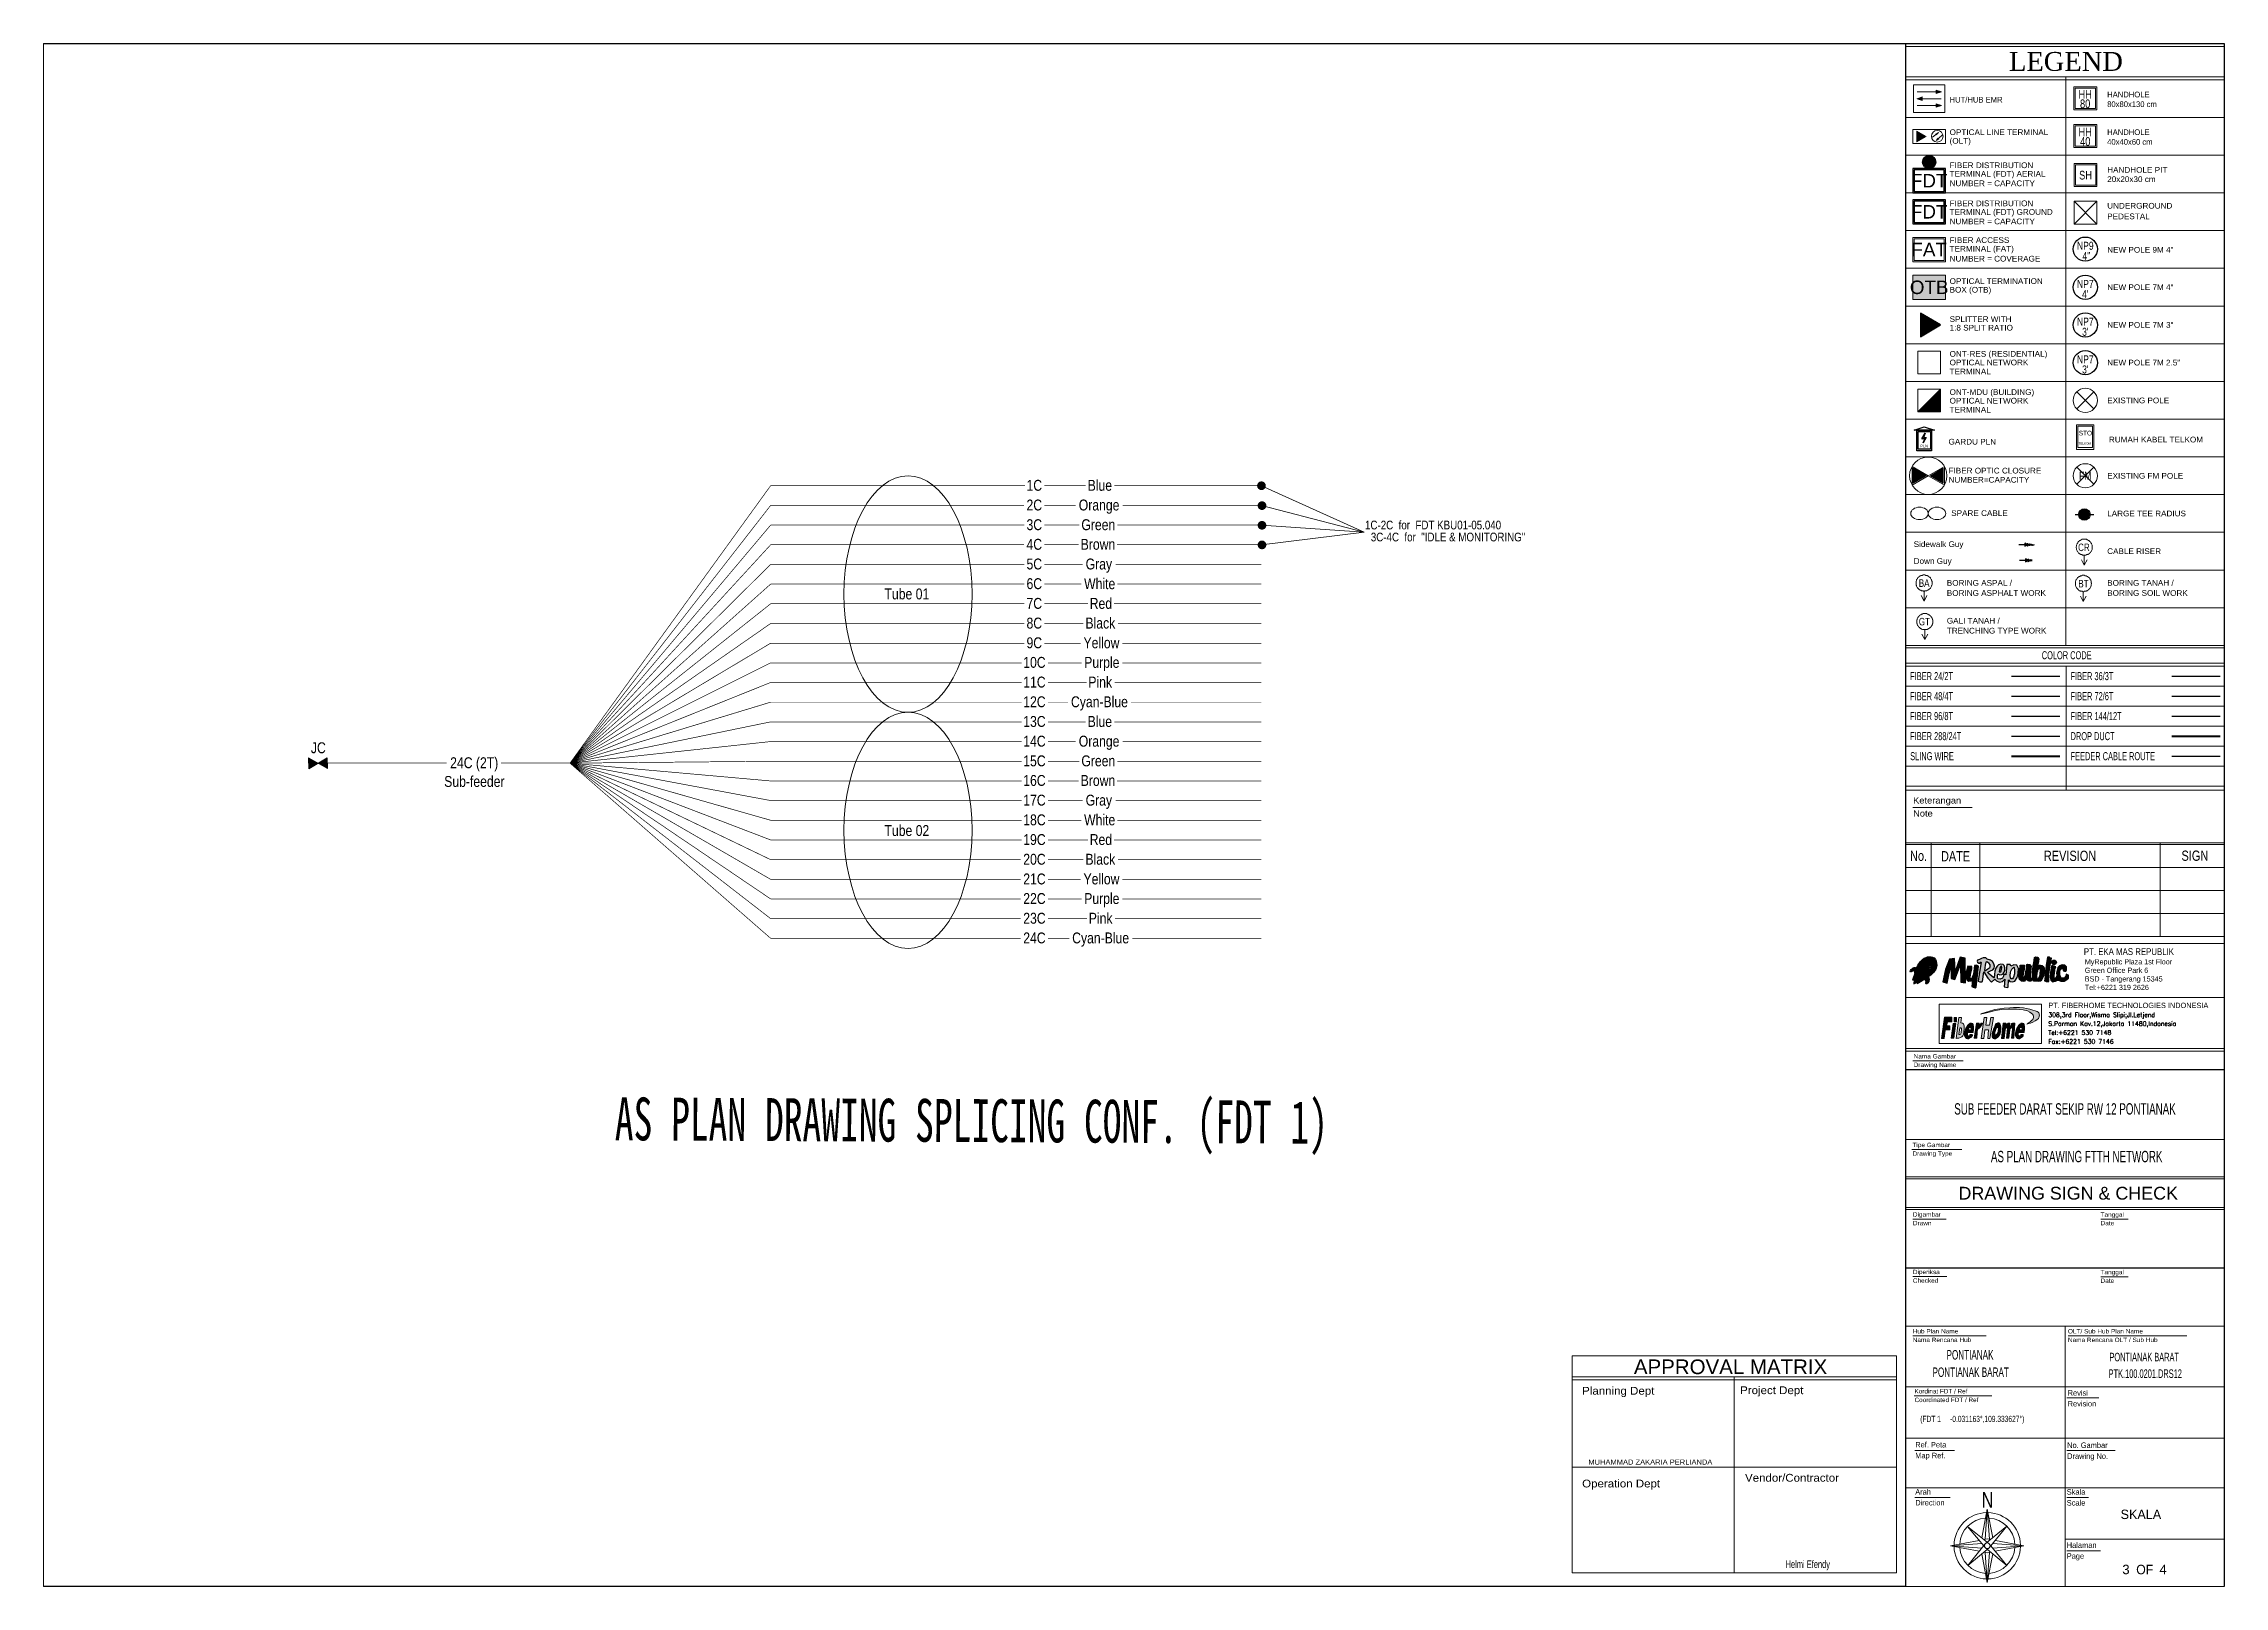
# Paper-space layout 'SPLICING CONFIGURATION' of a CAD drawing. Header units: inches. Extents: x 0 to 16.5, y 0 to 11.7.
# The model-space entities are those that its viewports show. They can reach past a viewport. Long polylines and large blocks are cut down to what shows.
import ezdxf
from ezdxf.enums import TextEntityAlignment as Align

# ---------------------------------------------------------------- set-up
doc = ezdxf.new("R2010")
doc.units = ezdxf.units.IN
doc.header["$MEASUREMENT"] = 0
for name, pattern in [('ACANSTGB', [0.354331, 0.15748, -0.03937, 0.03937, -0.03937, 0.03937, -0.03937]), ('AM_ISO02W050x2', [3.75, 3, -0.75]), ('DASHDOT2', [12.7, 6.35, -3.175, 0, -3.175]), ('DASHED', [19.05, 12.7, -6.35])]:
    doc.linetypes.add(name, pattern=pattern)
for name, color, linetype in [('BA', 255, 'Continuous'), ('BT', 7, 'Continuous'), ('CR', 255, 'Continuous'), ('Distribution Micr Cable(24 cores)', 7, 'Continuous'), ('FAT Code', 7, 'Continuous'), ('FDT', 12, 'Continuous'), ('FIBER OPTIC CLOSURE', 1, 'Continuous'), ('GARDU PLN', 7, 'Continuous'), ('GT', 7, 'Continuous'), ('JC_024C', 3, 'Continuous'), ('LARGE TEE RADIUS', 172, 'Continuous'), ('new down guy', 7, 'Continuous'), ('NEW POLE 7M 2.5INCH', 212, 'Continuous'), ('NEW POLE 7m(4 inches)', 3, 'Continuous'), ('NEW POLE 9M 4INCH', 1, 'Continuous'), ('NEW POLE HC', 4, 'Continuous'), ('new sidewalk guy', 7, 'Continuous'), ('PLN', 250, 'Continuous'), ('RUMAH KABEL TELKOM', 7, 'Continuous')]:
    doc.layers.add(name, color=color, linetype=linetype)
for name, color, linetype, lineweight in [('CLOSURE', 1, 'Continuous', 18), ('COIL', 1, 'Continuous', 18), ('DESIGN SUMMARY', 7, 'Continuous', 0), ('DROP DUCT', 170, 'DASHED', 50), ('ETIKET EMR-FH', 7, 'Continuous', 15), ('Expansion Cores', 7, 'Continuous', 13), ('EXT FM POLE', 7, 'Continuous', 18), ('EXT POLE', 1, 'Continuous', 18), ('FAT', 30, 'Continuous', 18), ('FEEDER', 7, 'Continuous', 53), ('FO 24 CORE', 3, 'Continuous', 50), ('FO 288 CORE', 30, 'Continuous', 50), ('FO 36 CORE', 232, 'Continuous', 50), ('FO 72 CORE', 34, 'Continuous', 50), ('FO 96 CORE', 1, 'Continuous', 50), ('HH PIT 20x20x30 cm', 5, 'Continuous', 18), ('HH PIT 40x40x60 cm', 5, 'Continuous', 18), ('HH PIT 80x80x130 cm', 5, 'Continuous', 18), ('HUB', 1, 'Continuous', 18), ('OLT', 1, 'Continuous', 18), ('OTB', 5, 'Continuous', 18), ('PEDESTAL', 3, 'Continuous', 18), ('SLING WIRE', 4, 'Continuous', 50), ('SPLITER', 5, 'Continuous', 18), ('TELKOM', 5, 'Continuous', 0), ('TITLE BLOCK', 7, 'Continuous', 18)]:
    doc.layers.add(name, color=color, linetype=linetype, lineweight=lineweight)
doc.layers.add('FO 144 CORE', color=7, linetype='Continuous', lineweight=50, true_color=0xa0e000)
doc.layers.add('FO 48 CORE', color=7, linetype='Continuous', lineweight=50, true_color=0x8000a0)
doc.styles.add('Annotative', font='arial.ttf')
doc.styles.add('Arial', font='arial.ttf')
doc.styles.add('FS', font='SimSun.ttf', dxfattribs={"width": 0.7})
doc.styles.add('Judul', font='romantic.ttf', dxfattribs={"width": 0.8, "height": 2.5})
doc.styles.add('MANNO', font='ROMANS', dxfattribs={"height": 1.8})
doc.styles.add('MANTP', font='ROMANS', dxfattribs={"height": 1.4})
doc.styles.add('Simplex', font='simplex.shx', dxfattribs={"height": 2})
doc.styles.get("Standard").update_dxf_attribs({"font": 'arial.ttf'})
doc.styles.add('Title Block 2', font='dgn001.shx')
doc.styles.add('Title Block 3', font='dgn003.shx')
doc.styles.add('Title Block v21 - Default$0$Standard', font='arial.ttf')
doc.styles.add('Title Block v21 - Default$0$Styledgn001', font='dgn001.shx')
doc.styles.add('Title Block v21 - Default$0$Styledgn003', font='dgn003.shx')

psp = doc.layouts.new('SPLICING CONFIGURATION')

# ---------------------------------------------------------------- texts
psp.add_attdef('3', text='1', height=0.071).set_placement((15.766, 0.136), align=Align.RIGHT)
psp.add_attdef('4', (15.991, 0.136), 'TOTAL', height=0.071)
at = {"layer": 'DESIGN SUMMARY', "color": 7, "linetype": 'Continuous', "lineweight": 20, "style": 'Title Block v21 - Default$0$Styledgn001', "width": 0.710647}
psp.add_text('Helmi Efendy', height=0.05742, dxfattribs=at).set_placement((13.34, 0.204), align=Align.MIDDLE)
at = {"layer": 'ETIKET EMR-FH', "color": 1, "width": 0.9}
psp.add_text('PT. FIBERHOME TECHNOLOGIES INDONESIA', height=0.04032, rotation=0.0009, dxfattribs=at).set_placement((15.153, 4.442), align=Align.TOP_LEFT)
at = {"layer": 'ETIKET EMR-FH', "color": 7, "linetype": 'Continuous', "lineweight": 0, "style": 'Simplex'}
for s, p in [('308,3rd Floor,Wisma Slipi;JI.Letjend', (15.153, 4.368)), ('S.Parman Kav.12,Jakarta 11480,Indonesia', (15.153, 4.301)), ('Tel:+6221 530 7148', (15.153, 4.234)), ('Fax:+6221 530 7146', (15.153, 4.167))]:
    psp.add_text(s, height=0.0336, dxfattribs=at).set_placement(p, align=Align.TOP_LEFT)
at = {"layer": 'FAT', "color": 0, "flags": 2}
psp.add_attdef('FAT', text='16', height=0.1015, dxfattribs=at).set_placement((14.255, 10.118), align=Align.MIDDLE)
at = {"layer": 'FDT', "color": 0, "flags": 2}
for text, p in [('72', (14.255, 10.636)), ('144', (14.255, 10.402))]:
    psp.add_attdef('FDT', text=text, height=0.1015, dxfattribs=at).set_placement(p, align=Align.MIDDLE)
at = {"layer": 'NEW POLE 7M 2.5INCH', "linetype": 'ByBlock', "lineweight": -2, "style": 'Title Block 3', "width": 0.799091}
for s, p in [('NP7', (15.432, 9.29)), ("3'", (15.432, 9.214))]:
    psp.add_text(s, height=0.0604, dxfattribs=at).set_placement(p, align=Align.MIDDLE_CENTER)
at = {"layer": 'NEW POLE 9M 4INCH', "color": 1, "linetype": 'ByBlock', "lineweight": -2, "style": 'Title Block 3', "width": 0.799091}
for s, p in [('NP9', (15.432, 10.146)), ('4"', (15.44, 10.069))]:
    psp.add_text(s, height=0.0604, dxfattribs=at).set_placement(p, align=Align.MIDDLE_CENTER)
at = {"layer": 'OTB', "color": 0, "flags": 2}
psp.add_attdef('OTB', text='12', height=0.1015, dxfattribs=at).set_placement((14.255, 9.833), align=Align.MIDDLE)
at = {"layer": 'TITLE BLOCK', "style": 'Judul'}
psp.add_text('LEGEND', height=0.1421, dxfattribs=at).set_placement((15.286, 11.535), align=Align.MIDDLE_CENTER)
at = {"layer": 'TITLE BLOCK', "color": 7, "style": 'Title Block 2'}
for s, p in [('HUT/HUB EMR', (14.409, 11.225)), ('80x80x130 cm', (15.597, 11.191)), ('HANDHOLE', (15.597, 11.264)), ('HANDHOLE', (15.597, 10.98)), ('40x40x60 cm', (15.597, 10.907))]:
    psp.add_text(s, height=0.043, dxfattribs=at).set_placement(p)
at = {"layer": 'TITLE BLOCK', "color": 7, "linetype": 'Continuous', "style": 'Title Block 2'}
for s, height, width, p in [('OPTICAL LINE TERMINAL', 0.043, 1.06772, (14.409, 10.98)), ('(OLT)', 0.043, 1.06772, (14.409, 10.915)), ('TERMINAL (FDT) AERIAL', 0.043, 1.06772, (14.409, 10.666)), ('FIBER DISTRIBUTION', 0.043, 1.06772, (14.409, 10.731)), ('HANDHOLE PIT', 0.043, 1.06772, (15.597, 10.696)), ('NUMBER = CAPACITY', 0.043, 1.06772, (14.409, 10.595)), ('20x20x30 cm', 0.043, 1.06772, (15.597, 10.626)), ('TERMINAL (FDT) GROUND', 0.043, 1.06772, (14.409, 10.379)), ('FIBER DISTRIBUTION', 0.043, 1.06772, (14.409, 10.444)), ('UNDERGROUND', 0.043, 1.06772, (15.597, 10.426)), ('PEDESTAL', 0.043, 1.06772, (15.597, 10.346)), ('NUMBER = CAPACITY', 0.043, 1.06772, (14.409, 10.308)), ('FIBER ACCESS', 0.043, 1.06772, (14.409, 10.167)), ('TERMINAL (FAT)', 0.043, 1.06772, (14.409, 10.102)), ('NUMBER = COVERAGE', 0.043, 1.06772, (14.409, 10.027)), ('NEW POLE 9M 4"', 0.043, 1.06772, (15.597, 10.094)), ('OPTICAL TERMINATION', 0.043, 1.06772, (14.409, 9.858)), ('BOX (OTB)', 0.043, 1.06772, (14.409, 9.793)), ('NEW POLE 7M 4"', 0.043, 1.06772, (15.597, 9.812)), ('SPLITTER WITH', 0.043, 1.06772, (14.409, 9.572)), ('1:8 SPLIT RATIO', 0.043, 1.06772, (14.409, 9.507)), ('NEW POLE 7M 3"', 0.043, 1.06772, (15.597, 9.528)), ('TERMINAL', 0.043, 1.06772, (14.409, 9.177)), ('ONT-RES (RESIDENTIAL)', 0.043, 1.06772, (14.409, 9.31)), ('OPTICAL NETWORK', 0.043, 1.06772, (14.409, 9.245)), ('NEW POLE 7M 2.5"', 0.043, 1.06772, (15.597, 9.244)), ('ONT-MDU (BUILDING)', 0.043, 1.06772, (14.409, 9.022)), ('TERMINAL', 0.043, 1.06772, (14.409, 8.889)), ('OPTICAL NETWORK', 0.043, 1.06772, (14.409, 8.957)), ('EXISTING POLE', 0.043, 1.06772, (15.597, 8.959)), ('GARDU PLN', 0.043, 1.06772, (14.401, 8.648)), ('RUMAH KABEL TELKOM', 0.043, 1.06772, (15.61, 8.664)), ('FIBER OPTIC CLOSURE', 0.043, 1.06772, (14.401, 8.43)), ('NUMBER=CAPACITY', 0.043, 1.06772, (14.401, 8.361)), ('EXISTING FM POLE', 0.043, 1.06772, (15.597, 8.391)), ('SPARE CABLE', 0.043, 1.06772, (14.421, 8.11)), ('LARGE TEE RADIUS', 0.043, 1.06772, (15.597, 8.107)), ('Sidewalk Guy ', 0.043, 1.06772, (14.138, 7.876)), ('Down Guy ', 0.043, 1.06772, (14.138, 7.749)), ('CABLE RISER', 0.043, 1.06772, (15.597, 7.823)), ('BORING ASPAL /', 0.043, 1.06772, (14.388, 7.584)), ('BORING TANAH /', 0.043, 1.06772, (15.597, 7.584)), ('BORING ASPHALT WORK', 0.043, 1.06772, (14.388, 7.508)), ('BORING SOIL WORK', 0.043, 1.06772, (15.597, 7.508)), ('TRENCHING TYPE WORK', 0.043, 1.06772, (14.388, 7.224)), ('GALI TANAH /', 0.043, 1.06772, (14.388, 7.299)), ('COLOR CODE', 0.0607, 0.666073, (15.104, 7.03)), ('Keterangan', 0.0475, 1.102902, (14.134, 5.943)), ('Note', 0.0475, 1.102902, (14.134, 5.845))]:
    psp.add_text(s, height=height, dxfattribs=dict(at, width=width)).set_placement(p)
at = {"layer": 'TITLE BLOCK', "color": 7, "linetype": 'Continuous', "style": 'Title Block 2', "width": 0.666073}
for s, height, p in [('FIBER 24/2T', 0.06073, (14.112, 6.903)), ('FIBER 36/3T', 0.06073, (15.321, 6.903)), ('FIBER 48/4T', 0.06073, (14.112, 6.752)), ('FIBER 72/6T', 0.06073, (15.321, 6.752)), ('FIBER 96/8T', 0.06073, (14.112, 6.602)), ('FIBER 144/12T', 0.06073, (15.321, 6.602)), ('FIBER 288/24T', 0.06073, (14.112, 6.451)), ('DROP DUCT', 0.0607, (15.321, 6.451)), ('SLING WIRE', 0.0607, (14.112, 6.3)), ('FEEDER CABLE ROUTE', 0.06073, (15.321, 6.3))]:
    psp.add_text(s, height=height, dxfattribs=at).set_placement(p, align=Align.MIDDLE_LEFT)
at = {"layer": 'TITLE BLOCK', "linetype": 'Continuous'}
for s, height, style, width, p in [('SIGN', 0.0772, 'Title Block 2', 0.8, (16.258, 5.55)), ('No.', 0.0772, 'Title Block 2', 0.8, (14.175, 5.549)), ('DATE', 0.0772, 'Title Block 2', 0.8, (14.454, 5.546)), ('REVISION', 0.0772, 'Title Block 2', 0.8, (15.317, 5.549)), ('SUB FEEDER DARAT SEKIP RW 12 PONTIANAK', 0.08558, 'Title Block v21 - Default$0$Styledgn001', 0.643507, (15.279, 3.642)), ('AS PLAN DRAWING FTTH NETWORK', 0.08558, 'Title Block v21 - Default$0$Styledgn001', 0.643507, (15.367, 3.283)), ('PONTIANAK', 0.0712, 'Title Block v21 - Default$0$Styledgn001', 0.643507, (14.563, 1.789)), ('PONTIANAK BARAT', 0.07119, 'Title Block v21 - Default$0$Styledgn001', 0.643507, (14.568, 1.658)), ('PTK.100.0201.DRS12', 0.06488, 'Title Block v21 - Default$0$Styledgn001', 0.643507, (15.884, 1.647)), ('PONTIANAK BARAT', 0.06488, 'Title Block v21 - Default$0$Styledgn001', 0.643507, (15.876, 1.772)), ('(FDT 1     -0.031163°,109.333627°)', 0.04647, 'Title Block v21 - Default$0$Styledgn001', 0.643507, (14.58, 1.306)), ('OF', 0.071, 'Title Block 2', 0.974358, (15.88, 0.171))]:
    psp.add_text(s, height=height, dxfattribs=dict(at, style=style, width=width)).set_placement(p, align=Align.MIDDLE_CENTER)
at = {"layer": 'TITLE BLOCK', "color": 1, "style": 'Annotative', "width": 0.819464}
psp.add_text('PT. EKA MAS REPUBLIK', height=0.0516, rotation=0.0009, dxfattribs=at).set_placement((15.421, 4.853), align=Align.TOP_LEFT)
at = {"layer": 'TITLE BLOCK', "color": 7, "linetype": 'Continuous', "lineweight": 0, "style": 'Title Block v21 - Default$0$Styledgn003'}
for s, p in [('MyRepublic Plaza 1st Floor', (15.428, 4.731)), ('Green Office Park 6', (15.428, 4.667)), ('BSD - Tangerang 15345', (15.428, 4.602)), ('Tel:+6221 319 2626', (15.428, 4.538))]:
    psp.add_text(s, height=0.03921, dxfattribs=at).set_placement(p)
at = {"layer": 'TITLE BLOCK', "linetype": 'Continuous'}
for s, height, style, width, p in [('Nama Gambar', 0.033, 'Title Block 2', 1.102902, (14.138, 4.022)), ('Drawing Name', 0.033, 'Title Block 2', 1.102902, (14.138, 3.958)), ('Tipe Gambar', 0.033, 'Title Block 2', 1.102902, (14.129, 3.354)), ('Drawing Type', 0.033, 'Title Block 2', 1.102902, (14.129, 3.289)), ('Digambar', 0.033, 'Title Block v21 - Default$0$Styledgn001', 1.102902, (14.132, 2.83)), ('Drawn', 0.033, 'Title Block v21 - Default$0$Styledgn001', 1.102902, (14.132, 2.765)), ('Tanggal', 0.033, 'Title Block v21 - Default$0$Styledgn001', 1.102902, (15.547, 2.829)), ('Date', 0.033, 'Title Block v21 - Default$0$Styledgn001', 1.102902, (15.547, 2.765)), ('Checked', 0.033, 'Title Block v21 - Default$0$Styledgn001', 1.102902, (14.132, 2.332)), ('Diperiksa', 0.033, 'Title Block v21 - Default$0$Styledgn001', 1.102902, (14.132, 2.397)), ('Tanggal', 0.033, 'Title Block v21 - Default$0$Styledgn001', 1.102902, (15.547, 2.396)), ('Date', 0.033, 'Title Block v21 - Default$0$Styledgn001', 1.102902, (15.547, 2.331)), ('Hub Plan Name', 0.033, 'Title Block v21 - Default$0$Styledgn001', 1.102902, (14.131, 1.95)), ('OLT/ Sub Hub Plan Name', 0.033, 'Title Block v21 - Default$0$Styledgn001', 1.102902, (15.301, 1.95)), ('Nama Rencana Hub', 0.033, 'Title Block v21 - Default$0$Styledgn001', 1.102902, (14.131, 1.885)), ('Nama Rencana OLT / Sub Hub', 0.033, 'Title Block v21 - Default$0$Styledgn001', 1.102902, (15.301, 1.885)), ('Revisi', 0.0417, 'Title Block v21 - Default$0$Styledgn001', 0.974358, (15.299, 1.481)), ('Revision', 0.0417, 'Title Block v21 - Default$0$Styledgn001', 0.974358, (15.299, 1.4)), ('Ref. Peta', 0.0417, 'Title Block v21 - Default$0$Styledgn001', 0.974358, (14.15, 1.091)), ('Map Ref.', 0.0417, 'Title Block v21 - Default$0$Styledgn001', 0.974358, (14.15, 1.009)), ('No. Gambar', 0.0417, 'Title Block v21 - Default$0$Styledgn001', 0.974358, (15.295, 1.087)), ('Drawing No.', 0.04166, 'Title Block v21 - Default$0$Styledgn001', 0.974358, (15.295, 1.005)), ('Vendor/Contractor', 0.05877, 'Title Block v21 - Default$0$Styledgn001', 1.102902, (12.867, 0.833)), ('Arah', 0.0417, 'Title Block 2', 0.974358, (14.15, 0.735)), ('Direction', 0.0417, 'Title Block 2', 0.974358, (14.15, 0.654)), ('Skala', 0.0417, 'Title Block 2', 0.974358, (15.292, 0.735)), ('Scale', 0.0417, 'Title Block 2', 0.974358, (15.292, 0.653)), ('Halaman', 0.0417, 'Title Block 2', 0.974358, (15.292, 0.334)), ('Page', 0.0417, 'Title Block 2', 0.974358, (15.292, 0.252))]:
    psp.add_text(s, height=height, dxfattribs=dict(at, style=style, width=width)).set_placement(p)
at = {"layer": 'TITLE BLOCK', "style": 'Annotative'}
psp.add_text('DRAWING SIGN & CHECK', height=0.09647, rotation=0.0009, dxfattribs=at).set_placement((14.476, 3.055), align=Align.TOP_LEFT)
at = {"layer": 'TITLE BLOCK'}
psp.add_text('APPROVAL MATRIX', height=0.11047, rotation=0.0009, dxfattribs=at).set_placement((12.029, 1.754), align=Align.TOP_LEFT)
at = {"layer": 'TITLE BLOCK', "linetype": 'Continuous', "attachment_point": 7, "line_spacing_factor": 0.6, "style": 'Title Block v21 - Default$0$Styledgn001'}
for s, insert, char_height in [('\\H1x;\\W1.1029;Planning Dept', (11.639, 1.471), 0.05877), ('\\H1x;\\W1.1029;Project Dept', (12.83, 1.475), 0.05877), ('{\\W1.1029;MUHAMMAD ZAKARIA PERLIANDA}', (11.686, 0.961), 0.0384), ('\\H1x;\\W1.1029;Operation Dept', (11.639, 0.772), 0.05877)]:
    psp.add_mtext(s, dxfattribs=dict(at, insert=insert, char_height=char_height))
at = {"layer": 'TITLE BLOCK', "style": 'Title Block 2'}
psp.add_attdef('SKALA', text='N.T.S', height=0.071, dxfattribs=at).set_placement((15.851, 0.587), align=Align.MIDDLE_CENTER)

msp = doc.modelspace()

# ---------------------------------------------------------------- texts
at = {"style": 'Arial', "width": 0.8}
for s, height, p in [('1C', 9.92, (12173996.9, -3334.9)), ('Blue', 9.92, (12174060.5, -3334.9)), ('2C', 9.92, (12173996.9, -3352.8)), ('Orange', 9.92, (12174067.2, -3352.8)), ('3C', 9.92, (12173996.9, -3370.7)), ('Green', 9.92, (12174063.4, -3370.7)), ('1C-2C  for  FDT KBU01-05.040', 7.939, (12174414.2, -3370)), ('4C', 9.92, (12173996.9, -3388.5)), ('Brown', 9.92, (12174063.4, -3388.5)), ('3C-4C  for  "IDLE & MONITORING"', 7.939, (12174436.1, -3380.9)), ('5C', 9.92, (12173996.9, -3406.4)), ('Gray', 9.92, (12174060.5, -3406.4)), ('Tube 01', 9.92, (12173894.3, -3433.6)), ('6C', 9.92, (12173996.9, -3424.3)), ('White', 9.92, (12174063.4, -3424.3)), ('7C', 9.92, (12173996.9, -3442.2)), ('Red', 9.92, (12174060.5, -3442.2)), ('8C', 9.92, (12173996.9, -3460.1)), ('9C', 9.92, (12173996.9, -3478)), ('Yellow', 9.92, (12174067.2, -3478)), ('Black', 9.92, (12174063.4, -3460.1)), ('10C', 9.92, (12174000.1, -3495.8)), ('Purple', 9.92, (12174067.2, -3495.8)), ('11C', 9.92, (12174000.1, -3513.7)), ('Pink', 9.92, (12174060.5, -3513.7)), ('12C', 9.92, (12174000.1, -3531.6)), ('Cyan-Blue', 9.92, (12174074.9, -3531.6)), ('13C', 9.92, (12174000.1, -3549.5)), ('Blue', 9.92, (12174060.5, -3549.5)), ('JC', 9.92, (12173345.7, -3573.4)), ('14C', 9.92, (12174000.1, -3567.4)), ('Orange', 9.92, (12174067.2, -3567.4)), ('24C (2T)', 9.92, (12173502.5, -3587)), ('15C', 9.92, (12174000.1, -3585.3)), ('Green', 9.92, (12174063.4, -3585.3)), ('Sub-feeder', 9.92, (12173508.2, -3604)), ('16C', 9.92, (12174000.1, -3603.1)), ('Brown', 9.92, (12174063.4, -3603.1)), ('17C', 9.92, (12174000.1, -3621)), ('Gray', 9.92, (12174060.5, -3621)), ('Tube 02', 9.92, (12173894.3, -3648.6)), ('18C', 9.92, (12174000.1, -3638.9)), ('19C', 9.92, (12174000.1, -3656.8)), ('White', 9.92, (12174063.4, -3638.9)), ('Red', 9.92, (12174060.5, -3656.8)), ('20C', 9.92, (12174000.1, -3674.7)), ('Black', 9.92, (12174063.4, -3674.7)), ('21C', 9.92, (12174000.1, -3692.6)), ('Yellow', 9.92, (12174067.2, -3692.6)), ('22C', 9.92, (12174000.1, -3710.4)), ('Purple', 9.92, (12174067.2, -3710.4)), ('23C', 9.92, (12174000.1, -3728.3)), ('Pink', 9.92, (12174060.9, -3728.3)), ('24C', 9.92, (12174000.1, -3746.2)), ('Cyan-Blue', 9.92, (12174076, -3746.2))]:
    msp.add_text(s, height=height, dxfattribs=at).set_placement(p, align=Align.RIGHT)
at = {"layer": 'TITLE BLOCK', "color": 6, "linetype": 'Continuous', "style": 'FS', "width": 0.6435}
msp.add_text('AS PLAN DRAWING SPLICING CONF. (FDT 1)', height=38.969, rotation=359.7202, dxfattribs=at).set_placement((12173932.6, -3910.2), align=Align.MIDDLE)

# ---------------------------------------------------------------- blocks, each defined once
blk = doc.blocks.new('GT1')
at = {"layer": 'TITLE BLOCK', "color": 7, "linetype": 'Continuous', "lineweight": 0}
for p, q in [((710893.5, 9312484.1), (710891.3, 9312488.3)), ((710893.5, 9312491.8), (710893.5, 9312484.1)), ((710893.5, 9312484.1), (710895.8, 9312488.3))]:
    blk.add_line(p, q, dxfattribs=at)
at = {"layer": 'TITLE BLOCK', "color": 7, "linetype": 'Continuous', "lineweight": 0, "flags": 128}
blk.add_lwpolyline([(710899.9, 9312498.2), (710899.9, 9312498.7), (710899.8, 9312498.7), (710899.8, 9312499.1), (710899.8, 9312499.6), (710899.6, 9312499.6), (710899.6, 9312500), (710899.5, 9312500.5), (710899.3, 9312500.5), (710899.2, 9312500.9), (710899.1, 9312501.4), (710899, 9312501.4), (710898.8, 9312501.8), (710898.6, 9312501.8), (710898.4, 9312502.3), (710898.2, 9312502.3), (710898, 9312502.7), (710897.8, 9312502.7), (710897.5, 9312503.2), (710897.3, 9312503.2), (710897, 9312503.6), (710896.8, 9312503.6), (710896.5, 9312503.6), (710896.2, 9312504.1), (710895.9, 9312504.1), (710895.7, 9312504.1), (710895.4, 9312504.1), (710895, 9312504.5), (710894.8, 9312504.5), (710894.4, 9312504.5), (710894.1, 9312504.5), (710893.8, 9312504.5), (710893.5, 9312504.5), (710893.2, 9312504.5), (710892.9, 9312504.5), (710892.6, 9312504.5), (710892.2, 9312504.5), (710892, 9312504.5), (710891.7, 9312504.1), (710891.3, 9312504.1), (710891.1, 9312504.1), (710890.8, 9312504.1), (710890.5, 9312503.6), (710890.2, 9312503.6), (710890, 9312503.6), (710889.7, 9312503.2), (710889.5, 9312503.2), (710889.2, 9312502.7), (710889, 9312502.7), (710888.8, 9312502.3), (710888.6, 9312502.3), (710888.4, 9312501.8), (710888.2, 9312501.8), (710888.1, 9312501.4), (710887.9, 9312501.4), (710887.7, 9312500.9), (710887.6, 9312500.5), (710887.5, 9312500.5), (710887.5, 9312500), (710887.4, 9312499.6), (710887.3, 9312499.6), (710887.2, 9312499.1), (710887.2, 9312498.7), (710887.2, 9312498.7), (710887.2, 9312498.2), (710887.2, 9312497.8), (710887.2, 9312497.8), (710887.2, 9312497.3), (710887.3, 9312496.8), (710887.4, 9312496.8), (710887.5, 9312496.3), (710887.5, 9312495.9), (710887.6, 9312495.9), (710887.7, 9312495.5), (710887.9, 9312495), (710888.1, 9312495), (710888.2, 9312494.6), (710888.4, 9312494.6), (710888.6, 9312494.1), (710888.8, 9312494.1), (710889, 9312493.6), (710889.2, 9312493.6), (710889.5, 9312493.2), (710889.7, 9312493.2), (710890, 9312492.7), (710890.2, 9312492.7), (710890.5, 9312492.7), (710890.8, 9312492.3), (710891.1, 9312492.3), (710891.3, 9312492.3), (710891.7, 9312491.9), (710892, 9312491.9), (710892.2, 9312491.9), (710892.6, 9312491.9), (710892.9, 9312491.9), (710893.2, 9312491.9), (710893.5, 9312491.9), (710893.8, 9312491.9), (710894.1, 9312491.9), (710894.4, 9312491.9), (710894.8, 9312491.9), (710895, 9312491.9), (710895.4, 9312491.9), (710895.7, 9312492.3), (710895.9, 9312492.3), (710896.2, 9312492.3), (710896.5, 9312492.7), (710896.8, 9312492.7), (710897, 9312492.7), (710897.3, 9312493.2), (710897.5, 9312493.2), (710897.8, 9312493.6), (710898, 9312493.6), (710898.2, 9312494.1), (710898.4, 9312494.1), (710898.6, 9312494.6), (710898.8, 9312494.6), (710899, 9312495), (710899.1, 9312495), (710899.2, 9312495.5), (710899.3, 9312495.9), (710899.5, 9312495.9), (710899.6, 9312496.3), (710899.6, 9312496.8), (710899.8, 9312496.8), (710899.8, 9312497.3), (710899.8, 9312497.8), (710899.9, 9312497.8), (710899.9, 9312498.2)], dxfattribs=at)
at = {"layer": 'TITLE BLOCK', "color": 7, "linetype": 'Continuous', "lineweight": 0, "style": 'Title Block v21 - Default$0$Styledgn003', "width": 0.799069}
blk.add_text('GT', height=5.93, dxfattribs=at).set_placement((710893.2, 9312495.2), align=Align.CENTER)
blk = doc.blocks.new('10MGUY')
h = blk.add_hatch(color=256)
h.dxf.hatch_style = 1
h.paths.add_polyline_path([(-5, 0), (-5, 0), (-5, 1.3), (-7.2, 0), (-7.2, 0), (-5, -1.3)])
at = {"color": 5}
for p, q in [((-5, 1.3), (-7.2, 0)), ((-5, 1.3), (-7.2, 0)), ((-7.2, -1.3), (-7.2, 1.2)), ((-7.2, -1.3), (-7.2, 1.2)), ((-5, -1.3), (-5, 1.3)), ((-5, -1.3), (-5, 1.3)), ((-5, 0), (0, 0)), ((-7.2, 0), (-5, -1.3))]:
    blk.add_line(p, q, dxfattribs=at)
at = {"const_width": 0.5}
for points in [[(0, 0), (-5, 0), (-5, 1.3), (-7.2, 0), (-5, -1.3), (-5, 0)], [(-7.2, -1.3), (-7.2, 1.6)]]:
    blk.add_lwpolyline(points, dxfattribs=at)
at = {"color": 8, "style": 'MANTP'}
blk.add_attdef('TYPE', text='', height=1.4, rotation=0.0531, dxfattribs=at).set_placement((-8.1, 0), align=Align.MIDDLE_RIGHT)
at = {"style": 'MANNO'}
blk.add_attdef('SIZE', text='', height=1.8, rotation=0.0531, dxfattribs=at).set_placement((-2.7, 1.8), align=Align.CENTER)
blk = doc.blocks.new('Title Block v21 - Default$0$AnonymousCell6')
at = {"layer": 'TITLE BLOCK', "linetype": 'Continuous', "style": 'Title Block v21 - Default$0$Styledgn001', "width": 0.974358}
for s, p in [('Kordinat FDT / Ref', (-22.8, 1.2)), ('Coordinated FDT / Ref', (-22.8, -3.8))]:
    blk.add_text(s, height=2.591, dxfattribs=at).set_placement(p)
blk = doc.blocks.new('Title Block v21 - Default$0$AnonymousCell12')
at = {"layer": 'TITLE BLOCK', "flags": 128}
for points in [[(-3.2, -2.6), (0, 14), (3.2, -2.6)], [(-1.3, -3.4), (0, 14), (1.3, -3.4)], [(-1.1, -8.4), (-11.4, 4), (1.1, -6.1)], [(-1.2, -6.1), (11.3, 4.1), (1.1, -8.4)], [(-4.7, -4.1), (-21.2, -7.3), (-4.7, -10.4)], [(-3.2, -5.9), (-21.2, -7.2), (-3.2, -8.6)], [(-1.2, -6.1), (-11.3, -18.6), (1.1, -8.4)], [(3.2, -11.9), (0, -28.5), (-3.2, -11.9)], [(0, -3.2), (-2, -3.6)], [(-2, -10.9), (0, -11.3)], [(1.3, -11.1), (0, -28.5), (-1.3, -11.1)], [(-1.1, -8.4), (11.3, -18.6), (1.1, -6.1)], [(0, -3.2), (2, -3.6)], [(2, -10.9), (0, -11.3)], [(3.2, -5.9), (21.2, -7.3), (3.2, -8.6)], [(4.7, -4.1), (21.2, -7.3), (4.6, -10.4)]]:
    blk.add_lwpolyline(points, dxfattribs=at)
at = {"layer": 'TITLE BLOCK'}
blk.add_circle((0, -7.2), 1.61, dxfattribs=at)
for radius, start, end in [(19.2, 91.1501, 178.8674), (16, 93.6044, 176.4133), (19.2, 1.1326, 88.8492), (16, 3.5867, 86.3933), (19.2, 181.1759, 268.8417), (16, 183.6304, 266.3873), (19.2, 271.1583, 358.8241), (16, 273.6127, 356.3696)]:
    blk.add_arc((0, -7.2), radius, start, end, dxfattribs=at)
at = {"layer": 'TITLE BLOCK', "style": 'Title Block v21 - Default$0$Standard', "width": 0.742081}
blk.add_text('N', height=9.14, rotation=0.0009, dxfattribs=at).set_placement((-3.3, 23.9), align=Align.TOP_LEFT)
blk = doc.blocks.new('rocket')
at = {"true_color": 0x800080}
h = blk.add_hatch(color=216, dxfattribs=at)
h.paths.add_polyline_path([(3332, 993), (3330, 981), (3339, 968), (3350, 954), (3358, 945), (3366, 933), (3361, 925), (3358, 915), (3361, 905), (3372, 904), (3381, 909), (3390, 914), (3396, 918), (3421, 900), (3442, 891), (3449, 893), (3456, 900), (3466, 899), (3476, 889), (3481, 875), (3481, 864), (3478, 853), (3479, 843), (3483, 840), (3493, 839), (3500, 845), (3517, 869), (3523, 896), (3521, 919), (3515, 931), (3518, 936), (3546, 955), (3583, 991), (3614, 1037), (3624, 1080), (3593, 1090), (3562, 1106), (3529, 1136), (3506, 1159), (3494, 1180), (3488, 1196), (3483, 1194), (3458, 1183), (3434, 1167), (3407, 1141), (3387, 1113), (3371, 1090), (3364, 1073), (3357, 1058), (3353, 1054), (3347, 1054), (3337, 1058), (3322, 1057), (3309, 1053), (3297, 1044), (3280, 1029), (3270, 1016), (3267, 1007), (3268, 1002), (3272, 997), (3279, 998), (3291, 1005), (3298, 1010), (3307, 1012), (3320, 1009), (3331, 1000)])
h.paths.add_polyline_path([(3433, 1058, -1), (3544, 1058, -1)], flags=16)
h.paths.add_polyline_path([(3449, 1058, -1), (3528, 1058, -1)], flags=0)
edge = h.paths.add_edge_path(flags=0)
edge.add_ellipse((3488, 1037), major_axis=(26.8, 0), ratio=0.4994, start_angle=0, end_angle=360)
for color, points in [(252, [(3562, 1106), (3593, 1090), (3624, 1080), (3625, 1083), (3624, 1091), (3597, 1100), (3568, 1115), (3536, 1144), (3515, 1165), (3504, 1184), (3499, 1199), (3488, 1196), (3494, 1180), (3506, 1159), (3529, 1136)]), (40, [(3363, 860), (3363, 841), (3430, 881), (3416, 883), (3407, 889), (3382, 874), (3382, 890), (3337, 869), (3341, 918), (3330, 916), (3341, 948), (3327, 964), (3301, 890), (3320, 894), (3315, 838)]), (252, [(3416, 883), (3430, 881), (3442, 891), (3421, 900), (3396, 918), (3390, 914), (3381, 909), (3372, 904), (3361, 905), (3358, 915), (3361, 925), (3366, 933), (3358, 945), (3350, 954), (3339, 968), (3330, 981), (3327, 964), (3354, 934), (3351, 919), (3354, 904), (3363, 899), (3380, 901), (3387, 904)]), (2, [(3354, 904), (3351, 919), (3354, 934), (3341, 948), (3330, 916), (3341, 918), (3337, 869), (3382, 890), (3382, 874), (3407, 889), (3387, 904), (3380, 901), (3363, 899)])]:
    blk.add_hatch(color=color).paths.add_polyline_path(points)
h = blk.add_hatch(color=253)
h.paths.add_polyline_path([(3568, 1115), (3597, 1100), (3624, 1091), (3624, 1115), (3618, 1145), (3609, 1166), (3589, 1187), (3567, 1198), (3549, 1201), (3522, 1202), (3501, 1200), (3499, 1199), (3504, 1184), (3515, 1165), (3536, 1144)])
edge = h.paths.add_edge_path(flags=16)
edge.add_ellipse((3544, 1184), major_axis=(13.4, 0), ratio=0.4994, start_angle=0, end_angle=360)
h = blk.add_hatch(color=253)
h.set_gradient(color1=(173, 173, 173), one_color=1, tint=1, name='CYLINDER')
edge = h.paths.add_edge_path()
edge.add_ellipse((3544, 1184), major_axis=(13.4, 0), ratio=0.4994, start_angle=0, end_angle=360)
h = blk.add_hatch(color=140)
h.paths.add_polyline_path([(3449, 1058, 1), (3528, 1058, 1)])
edge = h.paths.add_edge_path(flags=16)
edge.add_ellipse((3488, 1037), major_axis=(26.8, 0), ratio=0.4994, start_angle=0, end_angle=360)
h = blk.add_hatch(color=4)
edge = h.paths.add_edge_path()
edge.add_ellipse((3488, 1037), major_axis=(26.8, 0), ratio=0.4994, start_angle=0, end_angle=360)
at = {"color": 216, "true_color": 0x800080}
blk.add_lwpolyline([(3267, 1007), (3270, 1016), (3280, 1029), (3297, 1044), (3309, 1053), (3322, 1057), (3337, 1058), (3347, 1054), (3353, 1054), (3357, 1058), (3364, 1073), (3371, 1090), (3387, 1113), (3407, 1141), (3434, 1167), (3458, 1183), (3483, 1194), (3501, 1200), (3522, 1202), (3549, 1201), (3567, 1198), (3589, 1187), (3609, 1166), (3618, 1145), (3624, 1115), (3625, 1083), (3614, 1037), (3583, 991), (3546, 955), (3518, 936), (3515, 931), (3521, 919), (3523, 896), (3517, 869), (3500, 845), (3493, 839), (3483, 840), (3479, 843), (3478, 853), (3481, 864), (3481, 875), (3476, 889), (3466, 899), (3456, 900), (3449, 893), (3442, 891), (3421, 900), (3396, 918), (3390, 914), (3381, 909), (3372, 904), (3361, 905), (3358, 915), (3361, 925), (3366, 933), (3358, 945), (3350, 954), (3339, 968), (3330, 981), (3332, 993), (3331, 1000), (3320, 1009), (3307, 1012), (3298, 1010), (3291, 1005), (3279, 998), (3272, 997), (3268, 1002)], close=True, dxfattribs=at)
for points in [[(3488, 1196), (3494, 1180), (3506, 1159), (3529, 1136), (3562, 1106), (3593, 1090), (3624, 1080)], [(3499, 1199), (3504, 1184), (3515, 1165), (3536, 1144), (3568, 1115), (3597, 1100), (3624, 1091)]]:
    blk.add_lwpolyline(points)
at = {"color": 40}
blk.add_lwpolyline([(3327, 964), (3301, 890), (3320, 894), (3315, 838), (3363, 860), (3363, 841), (3430, 881)], dxfattribs=at)
at = {"color": 252}
blk.add_lwpolyline([(3330, 981), (3327, 964), (3354, 934), (3351, 919), (3354, 904), (3363, 899), (3380, 901), (3387, 904), (3416, 883), (3430, 881), (3442, 891)], dxfattribs=at)
at = {"color": 2}
blk.add_lwpolyline([(3341, 948), (3330, 916), (3341, 918), (3337, 869), (3382, 890), (3382, 874), (3407, 889)], dxfattribs=at)
for radius in [55.5, 39.4]:
    blk.add_circle((3489, 1058), radius)
for centre, major_axis in [((3544, 1184), (13.4, 0)), ((3488, 1037), (26.8, 0))]:
    blk.add_ellipse(centre, major_axis=major_axis, ratio=0.4994)
blk = doc.blocks.new('MyRepublic')
at = {"true_color": 0x800080}
for points in [[(3995, 1025), (3989, 1180), (3930, 1175), (3880, 1049), (3850, 899), (3901, 885), (3924, 1003), (3944, 1081), (3949, 1083), (3950, 940), (3994, 928), (4063, 1110), (4064, 898), (4121, 889), (4117, 1186), (4059, 1198)], [(4203, 951), (4192, 937), (4178, 942), (4181, 996), (4197, 1056), (4199, 1086), (4149, 1087), (4131, 1014), (4130, 943), (4140, 919), (4160, 907), (4188, 911), (4207, 924), (4198, 842), (4215, 834), (4238, 829), (4248, 837), (4278, 1089), (4252, 1099), (4230, 1098), (4216, 993)], [(5077, 934), (5073, 914), (5094, 904), (5124, 903), (5124, 988), (5136, 1082), (5154, 1160), (5158, 1187), (5136, 1185), (5132, 1196), (5110, 1196), (5094, 1097), (5084, 1010)], [(5189, 949), (5189, 973), (5192, 1004), (5197, 1036), (5197, 1056), (5206, 1068), (5210, 1079), (5203, 1081), (5189, 1088), (5165, 1097), (5157, 1090), (5147, 1018), (5142, 951), (5149, 921), (5168, 902), (5205, 907), (5228, 919), (5240, 921), (5269, 909), (5311, 909), (5330, 921), (5362, 946), (5362, 970), (5360, 982), (5346, 985), (5334, 992), (5329, 967), (5314, 949), (5285, 944), (5272, 947), (5266, 961), (5258, 983), (5258, 1005), (5258, 1025), (5263, 1041), (5269, 1053), (5277, 1058), (5294, 1062), (5299, 1056), (5298, 1044), (5300, 1034), (5313, 1030), (5331, 1030), (5336, 1041), (5337, 1060), (5337, 1081), (5319, 1101), (5287, 1103), (5252, 1093), (5233, 1072), (5226, 1040), (5217, 1009), (5221, 979), (5218, 959), (5211, 947), (5192, 942)], [(5216, 1135, 1), (5161, 1135, 1)]]:
    blk.add_hatch(color=216, dxfattribs=at).paths.add_polyline_path(points)
h = blk.add_hatch(color=216, dxfattribs=at)
h.paths.add_polyline_path([(4392, 944), (4436, 895), (4476, 932), (4496, 913), (4532, 895), (4568, 906), (4597, 934), (4588, 841), (4624, 830), (4634, 834), (4640, 923), (4657, 905), (4685, 901), (4715, 909), (4745, 953), (4756, 1002), (4758, 1060), (4739, 1099), (4704, 1106), (4666, 1088), (4661, 1109), (4618, 1108), (4608, 985), (4601, 989), (4583, 988), (4578, 969), (4566, 944), (4537, 931), (4511, 935), (4506, 945), (4506, 971), (4512, 993), (4520, 994), (4533, 985), (4560, 987), (4575, 998), (4587, 1017), (4595, 1041), (4594, 1069), (4589, 1095), (4573, 1109), (4548, 1111), (4520, 1106), (4501, 1088), (4487, 1065), (4476, 1030), (4469, 988), (4468, 952), (4462, 950), (4437, 970), (4395, 1004), (4390, 1017), (4424, 1031), (4452, 1046), (4467, 1063), (4471, 1089), (4464, 1116), (4448, 1144), (4424, 1159), (4384, 1175), (4368, 1189), (4336, 1188), (4315, 1181), (4290, 1170), (4264, 1159), (4261, 1148), (4267, 1135), (4283, 1125), (4294, 1123), (4305, 1139), (4311, 1134), (4288, 1016), (4275, 907), (4293, 901), (4318, 901), (4327, 905), (4341, 1022)])
h.paths.add_polyline_path([(4362, 1038), (4349, 1037), (4358, 1099), (4366, 1137), (4373, 1139), (4385, 1136), (4405, 1119), (4419, 1104), (4419, 1081), (4415, 1071), (4392, 1056)], flags=16)
h.paths.add_polyline_path([(4528, 1025), (4529, 1039), (4533, 1062), (4544, 1081), (4551, 1087), (4555, 1087), (4558, 1071), (4556, 1053), (4551, 1034), (4545, 1020), (4534, 1016), (4530, 1020)], flags=16)
h.paths.add_polyline_path([(4660, 977), (4665, 1014), (4669, 1030), (4681, 1054), (4703, 1078), (4709, 1072), (4711, 1040), (4711, 995), (4699, 956), (4687, 937), (4671, 937), (4663, 948)], flags=16)
h = blk.add_hatch(color=216, dxfattribs=at)
h.paths.add_polyline_path([(4901, 986), (4903, 1021), (4907, 1058), (4913, 1087), (4909, 1097), (4896, 1107), (4874, 1111), (4861, 1109), (4860, 1091), (4855, 1057), (4847, 1025), (4842, 988), (4832, 958), (4826, 947), (4819, 944), (4812, 947), (4811, 963), (4814, 1001), (4828, 1052), (4832, 1102), (4786, 1100), (4781, 1099), (4780, 1079), (4776, 1055), (4771, 1025), (4768, 996), (4764, 966), (4766, 943), (4773, 929), (4786, 915), (4796, 907), (4816, 905), (4834, 908), (4845, 916), (4849, 925), (4855, 939), (4861, 949), (4868, 948), (4870, 942), (4870, 922), (4875, 912), (4890, 908), (4909, 907), (4915, 916), (4935, 920), (4945, 910), (4969, 907), (5000, 903), (5027, 910), (5046, 937), (5064, 980), (5071, 1029), (5068, 1064), (5056, 1085), (5046, 1095), (5026, 1099), (5010, 1099), (4994, 1096), (4993, 1107), (5000, 1145), (5006, 1179), (4998, 1192), (4988, 1199), (4965, 1201), (4954, 1195), (4950, 1159), (4946, 1130), (4937, 1094), (4931, 1053), (4928, 1014), (4927, 988), (4927, 954), (4918, 945), (4906, 945), (4901, 950)])
h.paths.add_polyline_path([(4982, 1010), (4987, 1029), (4990, 1042), (4996, 1049), (5004, 1058), (5010, 1060), (5020, 1059), (5023, 1042), (5021, 997), (5016, 964), (5003, 944), (4991, 937), (4981, 943), (4977, 962)], flags=16)
at = {"color": 216, "true_color": 0x800080}
for points in [[(3850, 899), (3901, 885), (3924, 1003), (3944, 1081), (3949, 1083), (3950, 940), (3994, 928), (4063, 1110), (4064, 898), (4121, 889), (4117, 1186), (4059, 1198), (3995, 1025), (3989, 1180), (3930, 1175), (3880, 1049)], [(4149, 1087), (4131, 1014), (4130, 943), (4140, 919), (4160, 907), (4188, 911), (4207, 924), (4198, 842), (4215, 834), (4238, 829), (4248, 837), (4278, 1089), (4252, 1099), (4230, 1098), (4216, 993), (4203, 951), (4192, 937), (4178, 942), (4181, 996), (4197, 1056), (4199, 1086)], [(4294, 1123), (4305, 1139), (4311, 1134), (4288, 1016), (4275, 907), (4293, 901), (4318, 901), (4327, 905), (4341, 1022), (4392, 944), (4436, 895), (4476, 932), (4496, 913), (4532, 895), (4568, 906), (4597, 934), (4588, 841), (4624, 830), (4634, 834), (4640, 923), (4657, 905), (4685, 901), (4715, 909), (4745, 953), (4756, 1002), (4758, 1060), (4739, 1099), (4704, 1106), (4666, 1088), (4661, 1109), (4618, 1108), (4608, 985), (4601, 989), (4583, 988), (4578, 969), (4566, 944), (4537, 931), (4511, 935), (4506, 945), (4506, 971), (4512, 993), (4520, 994), (4533, 985), (4560, 987), (4575, 998), (4587, 1017), (4595, 1041), (4594, 1069), (4589, 1095), (4573, 1109), (4548, 1111), (4520, 1106), (4501, 1088), (4487, 1065), (4476, 1030), (4469, 988), (4468, 952), (4462, 950), (4437, 970), (4395, 1004), (4390, 1017), (4424, 1031), (4452, 1046), (4467, 1063), (4471, 1089), (4464, 1116), (4448, 1144), (4424, 1159), (4384, 1175), (4368, 1189), (4336, 1188), (4315, 1181), (4290, 1170), (4264, 1159), (4261, 1148), (4267, 1135), (4283, 1125)], [(4366, 1137), (4358, 1099), (4349, 1037), (4362, 1038), (4392, 1056), (4415, 1071), (4419, 1081), (4419, 1104), (4405, 1119), (4385, 1136), (4373, 1139)], [(4530, 1020), (4534, 1016), (4545, 1020), (4551, 1034), (4556, 1053), (4558, 1071), (4555, 1087), (4551, 1087), (4544, 1081), (4533, 1062), (4529, 1039), (4528, 1025)], [(4669, 1030), (4681, 1054), (4703, 1078), (4709, 1072), (4711, 1040), (4711, 995), (4699, 956), (4687, 937), (4671, 937), (4663, 948), (4660, 977), (4665, 1014)], [(4786, 1100), (4832, 1102), (4828, 1052), (4814, 1001), (4811, 963), (4812, 947), (4819, 944), (4826, 947), (4832, 958), (4842, 988), (4847, 1025), (4855, 1057), (4860, 1091), (4861, 1109), (4874, 1111), (4896, 1107), (4909, 1097), (4913, 1087), (4907, 1058), (4903, 1021), (4901, 986), (4901, 950), (4906, 945), (4918, 945), (4927, 954), (4927, 988), (4928, 1014), (4931, 1053), (4937, 1094), (4946, 1130), (4950, 1159), (4954, 1195), (4965, 1201), (4988, 1199), (4998, 1192), (5006, 1179), (5000, 1145), (4993, 1107), (4994, 1096), (5010, 1099), (5026, 1099), (5046, 1095), (5056, 1085), (5068, 1064), (5071, 1029), (5064, 980), (5046, 937), (5027, 910), (5000, 903), (4969, 907), (4945, 910), (4935, 920), (4915, 916), (4909, 907), (4890, 908), (4875, 912), (4870, 922), (4870, 942), (4868, 948), (4861, 949), (4855, 939), (4849, 925), (4845, 916), (4834, 908), (4816, 905), (4796, 907), (4786, 915), (4773, 929), (4766, 943), (4764, 966), (4768, 996), (4771, 1025), (4776, 1055), (4780, 1079), (4781, 1099)], [(4982, 1010), (4977, 962), (4981, 943), (4991, 937), (5003, 944), (5016, 964), (5021, 997), (5023, 1042), (5020, 1059), (5010, 1060), (5004, 1058), (4996, 1049), (4990, 1042), (4987, 1029)], [(5073, 914), (5094, 904), (5124, 903), (5124, 988), (5136, 1082), (5154, 1160), (5158, 1187), (5136, 1185), (5132, 1196), (5110, 1196), (5094, 1097), (5084, 1010), (5077, 934)], [(5203, 1081), (5189, 1088), (5165, 1097), (5157, 1090), (5147, 1018), (5142, 951), (5149, 921), (5168, 902), (5205, 907), (5228, 919), (5240, 921), (5269, 909), (5311, 909), (5330, 921), (5362, 946), (5362, 970), (5360, 982), (5346, 985), (5334, 992), (5329, 967), (5314, 949), (5285, 944), (5272, 947), (5266, 961), (5258, 983), (5258, 1005), (5258, 1025), (5263, 1041), (5269, 1053), (5277, 1058), (5294, 1062), (5299, 1056), (5298, 1044), (5300, 1034), (5313, 1030), (5331, 1030), (5336, 1041), (5337, 1060), (5337, 1081), (5319, 1101), (5287, 1103), (5252, 1093), (5233, 1072), (5226, 1040), (5217, 1009), (5221, 979), (5218, 959), (5211, 947), (5192, 942), (5189, 949), (5189, 973), (5192, 1004), (5197, 1036), (5197, 1056), (5206, 1068), (5210, 1079)]]:
    blk.add_lwpolyline(points, close=True, dxfattribs=at)
blk.add_circle((5188, 1135), 27.5, dxfattribs=at)
at = {"xscale": 0.8927864447397837, "yscale": 0.8927864447397837, "zscale": 0.8927864447397837}
blk.add_blockref('rocket', (538, 128), dxfattribs=at)
blk = doc.blocks.new('*U91')
at = {"color": 0, "linetype": 'ByBlock', "lineweight": -2}
for p, q in [((-2.12, -2.11), (-2.12, 2.13)), ((-2.12, 2.13), (2.12, 2.13)), ((-1.88, -1.89), (-1.88, 1.89)), ((-1.88, 1.89), (1.88, 1.89)), ((1.88, 1.89), (1.88, -1.89)), ((2.12, 2.13), (2.12, -2.11)), ((2.12, -2.11), (-2.12, -2.11)), ((1.88, -1.89), (-1.88, -1.89))]:
    blk.add_line(p, q, dxfattribs=at)
at = {"color": 0, "linetype": 'ByBlock', "lineweight": -2, "style": 'Title Block 3', "width": 0.799081}
for s, p in [('HH', (-0.03, -0.06)), ('40', (-0.01, -1.82))]:
    blk.add_text(s, height=1.607, dxfattribs=at).set_placement(p, align=Align.CENTER)
blk = doc.blocks.new('*U90')
at = {"color": 0, "linetype": 'ByBlock', "lineweight": -2}
for p, q in [((-2.12, -2.11), (-2.12, 2.13)), ((-2.12, 2.13), (2.12, 2.13)), ((-1.88, -1.89), (-1.88, 1.89)), ((-1.88, 1.89), (1.88, 1.89)), ((1.88, 1.89), (1.88, -1.89)), ((2.12, 2.13), (2.12, -2.11)), ((2.12, -2.11), (-2.12, -2.11)), ((1.88, -1.89), (-1.88, -1.89))]:
    blk.add_line(p, q, dxfattribs=at)
at = {"color": 0, "linetype": 'ByBlock', "lineweight": -2, "style": 'Title Block 3', "width": 0.799081}
blk.add_text('SH', height=1.607, dxfattribs=at).set_placement((-0.01, -0.83), align=Align.CENTER)
blk = doc.blocks.new('*U49')
at = {"color": 0, "linetype": 'ByBlock', "lineweight": -2}
blk.add_circle((0, 0), 2.24, dxfattribs=at)
at = {"color": 0, "linetype": 'ByBlock', "lineweight": -2, "style": 'Title Block 3', "width": 0.799091}
for s, p in [('NP7', (0, 0.62)), ("3'", (0, -1.27))]:
    blk.add_text(s, height=1.488, dxfattribs=at).set_placement(p, align=Align.MIDDLE_CENTER)
blk = doc.blocks.new('HUT-HUB')
at = {"linetype": 'ByBlock', "lineweight": -2}
h = blk.add_hatch(dxfattribs=at)
h.set_pattern_fill('LINE', color=0, scale=0.01, angle=90)
h.set_pattern_definition([(90, (-3793.373647, -1718.336055), (-0.03175, 2e-18), [])])
h.paths.add_polyline_path([(-1.28, -0.32), (-1.28, 0.33), (-2.26, 0)])
h = blk.add_hatch(dxfattribs=at)
h.set_pattern_fill('LINE', color=0, scale=0.01, angle=90)
h.set_pattern_definition([(90, (-3793.373647, -1717.061304), (-0.03175, 2e-18), [])])
h.paths.add_polyline_path([(1.28, 0.96), (1.28, 1.6), (2.26, 1.27)])
h = blk.add_hatch(dxfattribs=at)
h.set_pattern_fill('LINE', color=0, scale=0.01, angle=90)
h.set_pattern_definition([(90, (-3793.373647, -1719.62076), (-0.03175, 2e-18), [])])
h.paths.add_polyline_path([(1.28, -1.6), (1.28, -0.95), (2.26, -1.28)])
at = {"color": 0, "linetype": 'ByBlock', "lineweight": -2}
for p, q in [((-2.23, 1.27), (1.28, 1.27)), ((2.23, 0), (-1.28, 0)), ((-2.23, -1.28), (1.28, -1.28))]:
    blk.add_line(p, q, dxfattribs=at)
at = {"color": 0, "linetype": 'ByBlock', "lineweight": -2, "flags": 128}
blk.add_lwpolyline([(-2.89, 2.57), (2.89, 2.57), (2.89, -2.57), (-2.89, -2.57), (-2.89, 2.57)], dxfattribs=at)
at = {"color": 0, "linetype": 'ByBlock', "lineweight": -2}
for points in [[(-1.28, -0.32), (-1.28, 0.33), (-2.26, 0)], [(1.28, 0.96), (1.28, 1.6), (2.26, 1.27)], [(1.28, -1.6), (1.28, -0.95), (2.26, -1.28)]]:
    blk.add_lwpolyline(points, close=True, dxfattribs=at)
blk = doc.blocks.new('OLT-SUB 2')
at = {"color": 0, "linetype": 'ByBlock', "lineweight": -2}
for p, q in [((-2.2, -2.5), (-2.2, 2.5)), ((-2, -2.3), (-2, 2.4)), ((-1.8, -2.2), (-1.8, 2.3)), ((-1.6, -2.1), (-1.6, 2.2)), ((-1.4, -2), (-1.4, 2)), ((-1.2, -1.9), (-1.2, 1.9)), ((-0.9, -1.7), (-0.9, 1.8)), ((-0.7, -1.6), (-0.7, 1.6)), ((-0.5, -1.5), (-0.5, 1.5)), ((-0.3, -1.3), (-0.3, 1.4)), ((0, -1.2), (0, 1.2)), ((0.2, -1.1), (0.2, 1.1)), ((0.5, -0.9), (0.5, 1)), ((0.7, -0.8), (0.7, 0.8)), ((1, -0.6), (1, 0.7)), ((1.2, -0.5), (1.2, 0.6)), ((1.4, -0.4), (1.4, 0.4)), ((1.6, -0.3), (1.6, 0.3)), ((1.8, -0.1), (1.8, 0.2))]:
    blk.add_line(p, q, dxfattribs=at)
at = {"color": 0, "linetype": 'ByBlock', "lineweight": -2, "flags": 128}
for points in [[(-2.7, -3.1), (-2.7, 3.1), (2.7, 0), (-2.7, -3.1)], [(-2.4, -2.6), (-2.4, 2.6), (2.1, 0), (-2.4, -2.6)], [(-2.4, -2.6), (-2.4, 2.6), (2.1, 0), (-2.4, -2.6)]]:
    blk.add_lwpolyline(points, dxfattribs=at)
blk = doc.blocks.new('OLT-SUB')
at = {"color": 0, "linetype": 'ByBlock', "lineweight": -2, "flags": 128}
for points in [[(-2.8, -0.6), (0.8, 2.2), (-0.5, 0.8), (-0.4, 1.3), (-0.9, 1.3), (0.8, 2.2)], [(2.9, 0.6), (-0.6, -2.4), (0.6, -1), (0.5, -1.5), (1, -1.5), (-0.6, -2.4)]]:
    blk.add_lwpolyline(points, dxfattribs=at)
at = {"color": 0, "linetype": 'ByBlock', "lineweight": -2}
blk.add_ellipse((0, 0), major_axis=(-3.39, 0), ratio=0.99325, dxfattribs=at)
blk = doc.blocks.new('OLT')
at = {"color": 0, "linetype": 'ByBlock', "lineweight": -2, "flags": 128}
blk.add_lwpolyline([(3.05, -1.29), (-3.04, -1.29), (-3.04, 1.29), (3.04, 1.3), (3.05, -1.29)], dxfattribs=at)
at = {"color": 0, "linetype": 'ByBlock', "lineweight": -2, "xscale": 0.3209154630485656, "yscale": 0.3209154630485656, "zscale": 0.3209154630485656}
for name, p in [('OLT-SUB 2', (-1.45, -0.01)), ('OLT-SUB', (1.49, 0.02))]:
    blk.add_blockref(name, p, dxfattribs=at)
blk = doc.blocks.new('*U84')
at = {"layer": 'SPLITER', "linetype": 'ByBlock', "lineweight": -2}
h = blk.add_hatch(color=5, dxfattribs=at)
h.dxf.hatch_style = 1
h.paths.add_polyline_path([(3.75, 0), (0, 2.17), (0, -2.17)])
h = blk.add_hatch(color=2, dxfattribs=at)
h.dxf.hatch_style = 1
h.paths.add_polyline_path([(3.75, 0), (0, 2.17), (0, -2.17)])
at = {"layer": 'SPLITER', "color": 5, "linetype": 'ByBlock', "lineweight": -2}
blk.add_lwpolyline([(3.75, 0), (0, 2.17), (0, -2.17)], close=True, dxfattribs=at)
at = {"layer": 'SPLITER', "color": 2, "linetype": 'ByBlock', "lineweight": -2}
blk.add_lwpolyline([(3.75, 0), (0, 2.17), (0, -2.17)], close=True, dxfattribs=at)
blk = doc.blocks.new('*U85')
at = {"color": 0, "linetype": 'ByBlock', "lineweight": -2}
blk.add_lwpolyline([(-2.1, -2.1), (2.1, -2.1), (2.1, 2.1), (-2.1, 2.1)], close=True, dxfattribs=at)
blk = doc.blocks.new('*U86')
at = {"linetype": 'ByBlock', "lineweight": -2}
h = blk.add_hatch(dxfattribs=at)
h.set_pattern_fill('LINE', color=0, scale=0.01, angle=90)
h.set_pattern_definition([(90, (-3776.275374, -1661.063854), (-0.03175, 2e-18), [])])
h.paths.add_polyline_path([(-2.1, -2.1), (2.1, 2.1), (2.1, -2.1)])
at = {"color": 0, "linetype": 'ByBlock', "lineweight": -2}
for points in [[(-2.1, -2.1), (2.1, -2.1), (2.1, 2.1), (-2.1, 2.1)], [(-2.1, -2.1), (2.1, 2.1), (2.1, -2.1)]]:
    blk.add_lwpolyline(points, close=True, dxfattribs=at)
blk = doc.blocks.new('*U87')
at = {"linetype": 'ByBlock', "lineweight": -2}
h = blk.add_hatch(dxfattribs=at)
h.set_pattern_fill('LINE', color=0, scale=0.01, angle=90)
h.set_pattern_definition([(90, (-3776.70859, -1646.7279), (-0.03175, 2e-18), [])])
h.paths.add_polyline_path([(-0.4, 0), (-2.8, 1.39), (-2.8, -1.39)])
h.paths.add_polyline_path([(0.4, 0), (2.8, 1.39), (2.8, -1.39)])
at = {"color": 0, "linetype": 'ByBlock', "lineweight": -2}
for points in [[(0, 0), (-3, 1.73), (-3, -1.73)], [(-0.4, 0), (-2.8, 1.39), (-2.8, -1.39)], [(0, 0), (3, 1.73), (3, -1.73)], [(0.4, 0), (2.8, 1.39), (2.8, -1.39)]]:
    blk.add_lwpolyline(points, close=True, dxfattribs=at)
blk.add_circle((0, 0), 3.46, dxfattribs=at)
at = {"color": 5}
blk.add_attdef('CLOSURE', text='', height=2.5, dxfattribs=at).set_placement((0, 0), align=Align.MIDDLE_CENTER)
blk = doc.blocks.new('SPARE')
at = {"color": 0, "linetype": 'ByBlock', "lineweight": -2}
blk.add_ellipse((-1.62, 0), major_axis=(1.62, 0), ratio=0.714286, dxfattribs=at)
at = {"color": 0, "linetype": 'ByBlock', "lineweight": -2, "extrusion": (0, 0, -1)}
blk.add_ellipse((1.62, 0), major_axis=(-1.62, 0), ratio=0.714286, dxfattribs=at)
blk = doc.blocks.new('*U88')
at = {"color": 0, "linetype": 'ByBlock', "lineweight": -2}
for p, q in [((-2.12, -2.11), (-2.12, 2.13)), ((-2.12, 2.13), (2.12, 2.13)), ((-1.88, -1.89), (-1.88, 1.89)), ((-1.88, 1.89), (1.88, 1.89)), ((1.88, 1.89), (1.88, -1.89)), ((2.12, 2.13), (2.12, -2.11)), ((2.12, -2.11), (-2.12, -2.11)), ((1.88, -1.89), (-1.88, -1.89))]:
    blk.add_line(p, q, dxfattribs=at)
at = {"color": 0, "linetype": 'ByBlock', "lineweight": -2, "style": 'Title Block 3', "width": 0.799081}
for s, p in [('HH', (-0.03, -0.06)), ('80', (-0.03, -1.81))]:
    blk.add_text(s, height=1.607, dxfattribs=at).set_placement(p, align=Align.CENTER)
blk = doc.blocks.new('*U89')
at = {"color": 0, "linetype": 'ByBlock', "lineweight": -2}
for p, q in [((-2.12, -2.11), (-2.12, 2.13)), ((-2.12, 2.13), (2.12, 2.13)), ((2.12, 2.13), (2.12, -2.11)), ((2.12, -2.11), (-2.12, -2.11))]:
    blk.add_line(p, q, dxfattribs=at)
for points in [[(-2.12, 2.13), (2.12, -2.11)], [(-2.12, -2.11), (2.12, 2.13)]]:
    blk.add_lwpolyline(points, dxfattribs=at)
blk = doc.blocks.new('*U82')
at = {"color": 0, "linetype": 'ByBlock', "lineweight": -2}
for points in [[(-1.58, 1.58), (1.58, -1.58)], [(-1.58, -1.58), (1.58, 1.58)]]:
    blk.add_lwpolyline(points, dxfattribs=at)
blk.add_circle((0, 0), 2.24, dxfattribs=at)
blk = doc.blocks.new('*U83')
at = {"color": 0, "linetype": 'ByBlock', "lineweight": -2}
for points in [[(-1.58, 1.58), (1.58, -1.58)], [(-1.58, -1.58), (1.58, 1.58)]]:
    blk.add_lwpolyline(points, dxfattribs=at)
blk.add_circle((0, 0), 2.24, dxfattribs=at)
at = {"color": 0, "linetype": 'ByBlock', "lineweight": -2, "style": 'Title Block 3', "width": 0.799091}
blk.add_text('FM', height=1.488, dxfattribs=at).set_placement((0, 0), align=Align.MIDDLE_CENTER)
blk = doc.blocks.new('Title Block v21 - Default$0$AnonymousCell14')
at = {"layer": 'TELKOM', "flags": 128}
for points in [[(-6.7, 9.4), (6.7, 9.4), (6.7, -9.4), (-6.7, -9.4), (-6.7, 9.4)], [(-5.7, 8.3), (5.6, 8.3), (5.6, -8.1), (-5.7, -8.1), (-5.7, 8.3)]]:
    blk.add_lwpolyline(points, dxfattribs=at)
at = {"layer": 'TELKOM'}
blk.add_text('STO', height=3.6, rotation=359.8649, dxfattribs=at).set_placement((-5, 4.9), align=Align.TOP_LEFT)
at = {"layer": 'TELKOM', "linetype": 'Continuous', "style": 'Title Block v21 - Default$0$Styledgn001', "width": 1.06772}
blk.add_text('TELKOM', height=1.62, dxfattribs=at).set_placement((-5.1, -5.7))
blk = doc.blocks.new('pln')
at = {"layer": 'PLN', "color": 30, "flags": 128}
for points in [[(20836.2, -954.1), (20848.1, -950), (20848.2, -950)], [(20848.1, -950), (20860.5, -954.1), (20860.6, -954.1)], [(20860.5, -954.1), (20836.2, -954.1), (20836.3, -954.1)], [(20839.7, -954.1), (20856.6, -954.1), (20857.1, -954.1)], [(20839.7, -954.1), (20856.8, -954.1), (20856.8, -978.3), (20839.7, -978.3), (20839.7, -954.1)], [(20841, -955.6), (20855.5, -955.6), (20855.5, -976.6), (20841, -976.6), (20841, -955.6)], [(20845.5, -964.3), (20849.3, -957.7), (20849.4, -957.7)], [(20845.5, -964.3), (20845.8, -964.3)], [(20848.9, -964.3), (20845.5, -964.3), (20845.8, -964.3)], [(20850.6, -962.7), (20847, -968.9), (20847, -968.9)], [(20847, -968.9), (20848.9, -964.3), (20848.9, -964.3)], [(20849.3, -957.7), (20847.3, -962.7), (20847.8, -962.7)], [(20847.3, -962.7), (20850.6, -962.7), (20850.6, -962.7)]]:
    blk.add_lwpolyline(points, dxfattribs=at)
at = {"layer": 'PLN', "color": 30, "linetype": 'Continuous', "style": 'Title Block v21 - Default$0$Styledgn001', "width": 1.06772}
blk.add_text('PLN', height=3.25, dxfattribs=at).set_placement((20843.7, -974.4))
blk = doc.blocks.new('LTR')
at = {"layer": 'LARGE TEE RADIUS', "ltscale": 10}
blk.add_hatch(color=256, dxfattribs=at).paths.add_polyline_path([(1.05, 0, 1), (-1.05, 0, 1)])
at = {"layer": 'LARGE TEE RADIUS', "linetype": 'Continuous', "ltscale": 70}
blk.add_line((-1.74, 0), (1.74, 0), dxfattribs=at)
at = {"layer": 'LARGE TEE RADIUS', "ltscale": 10}
blk.add_circle((0, 0), 1.05, dxfattribs=at)
blk = doc.blocks.new('CR')
at = {"layer": 'TITLE BLOCK', "color": 7, "linetype": 'Continuous', "lineweight": 0}
for p, q in [((710893, 9312595.4), (710890.8, 9312599.6)), ((710893, 9312603.1), (710893, 9312595.4)), ((710893, 9312595.4), (710895.2, 9312599.6))]:
    blk.add_line(p, q, dxfattribs=at)
at = {"layer": 'TITLE BLOCK', "color": 7, "linetype": 'Continuous', "lineweight": 0, "flags": 128}
blk.add_lwpolyline([(710899.3, 9312609.4), (710899.3, 9312609.8), (710899.3, 9312609.8), (710899.3, 9312610.3), (710899.2, 9312610.8), (710899.2, 9312610.8), (710899.1, 9312611.2), (710899, 9312611.7), (710898.9, 9312611.7), (710898.7, 9312612.1), (710898.6, 9312612.6), (710898.4, 9312612.6), (710898.3, 9312613), (710898.1, 9312613), (710897.9, 9312613.5), (710897.7, 9312613.9), (710897.4, 9312613.9), (710897.2, 9312613.9), (710897, 9312614.4), (710896.8, 9312614.4), (710896.5, 9312614.8), (710896.2, 9312614.8), (710896, 9312614.8), (710895.7, 9312615.3), (710895.5, 9312615.3), (710895.2, 9312615.3), (710894.8, 9312615.7), (710894.5, 9312615.7), (710894.2, 9312615.7), (710893.9, 9312615.7), (710893.6, 9312615.7), (710893.3, 9312615.7), (710893, 9312615.7), (710892.7, 9312615.7), (710892.4, 9312615.7), (710892.1, 9312615.7), (710891.8, 9312615.7), (710891.5, 9312615.7), (710891.2, 9312615.7), (710890.9, 9312615.3), (710890.6, 9312615.3), (710890.3, 9312615.3), (710890, 9312614.8), (710889.8, 9312614.8), (710889.5, 9312614.8), (710889.3, 9312614.4), (710889, 9312614.4), (710888.8, 9312613.9), (710888.5, 9312613.9), (710888.3, 9312613.9), (710888.1, 9312613.5), (710887.9, 9312613), (710887.8, 9312613), (710887.6, 9312612.6), (710887.4, 9312612.6), (710887.3, 9312612.1), (710887.1, 9312611.7), (710887.1, 9312611.7), (710886.9, 9312611.2), (710886.9, 9312610.8), (710886.8, 9312610.8), (710886.8, 9312610.3), (710886.7, 9312609.8), (710886.7, 9312609.8), (710886.6, 9312609.4), (710886.7, 9312608.9), (710886.7, 9312608.9), (710886.8, 9312608.5), (710886.8, 9312608.1), (710886.9, 9312608.1), (710886.9, 9312607.6), (710887.1, 9312607.1), (710887.1, 9312607.1), (710887.3, 9312606.7), (710887.4, 9312606.3), (710887.6, 9312606.3), (710887.8, 9312605.8), (710887.9, 9312605.8), (710888.1, 9312605.3), (710888.3, 9312605.3), (710888.5, 9312604.9), (710888.8, 9312604.9), (710889, 9312604.5), (710889.3, 9312604.5), (710889.5, 9312604), (710889.8, 9312604), (710890, 9312604), (710890.3, 9312603.6), (710890.6, 9312603.6), (710890.9, 9312603.6), (710891.2, 9312603.6), (710891.5, 9312603.2), (710891.8, 9312603.2), (710892.1, 9312603.2), (710892.4, 9312603.2), (710892.7, 9312603.2), (710893, 9312603.2), (710893.3, 9312603.2), (710893.6, 9312603.2), (710893.9, 9312603.2), (710894.2, 9312603.2), (710894.5, 9312603.2), (710894.8, 9312603.6), (710895.2, 9312603.6), (710895.5, 9312603.6), (710895.7, 9312603.6), (710896, 9312604), (710896.2, 9312604), (710896.5, 9312604), (710896.8, 9312604.5), (710897, 9312604.5), (710897.2, 9312604.9), (710897.4, 9312604.9), (710897.7, 9312605.3), (710897.9, 9312605.3), (710898.1, 9312605.8), (710898.3, 9312605.8), (710898.4, 9312606.3), (710898.6, 9312606.3), (710898.7, 9312606.7), (710898.9, 9312607.1), (710899, 9312607.1), (710899.1, 9312607.6), (710899.2, 9312608.1), (710899.2, 9312608.1), (710899.3, 9312608.5), (710899.3, 9312608.9), (710899.3, 9312608.9), (710899.3, 9312609.4)], dxfattribs=at)
at = {"layer": 'TITLE BLOCK', "color": 7, "linetype": 'Continuous', "lineweight": 0, "style": 'Title Block v21 - Default$0$Styledgn003', "width": 0.799069}
blk.add_text('CR', height=5.93, dxfattribs=at).set_placement((710892.7, 9312606.4), align=Align.CENTER)
blk = doc.blocks.new('BA')
at = {"layer": 'TITLE BLOCK', "color": 7, "linetype": 'Continuous', "lineweight": 0}
for p, q in [((710893.2, 9312559.4), (710891, 9312563.7)), ((710893.2, 9312567.3), (710893.2, 9312559.4)), ((710893.2, 9312559.4), (710895.5, 9312563.7))]:
    blk.add_line(p, q, dxfattribs=at)
at = {"layer": 'TITLE BLOCK', "color": 7, "linetype": 'Continuous', "lineweight": 0, "flags": 128}
blk.add_lwpolyline([(710899.6, 9312573.8), (710899.6, 9312573.8), (710899.5, 9312574.2), (710899.5, 9312574.7), (710899.5, 9312574.7), (710899.4, 9312575.2), (710899.3, 9312575.6), (710899.2, 9312575.6), (710899.1, 9312576.1), (710899, 9312576.5), (710898.8, 9312576.5), (710898.7, 9312577), (710898.6, 9312577), (710898.3, 9312577.4), (710898.2, 9312577.9), (710898, 9312577.9), (710897.7, 9312578.3), (710897.5, 9312578.3), (710897.2, 9312578.3), (710897, 9312578.8), (710896.8, 9312578.8), (710896.5, 9312579.2), (710896.2, 9312579.2), (710896, 9312579.2), (710895.7, 9312579.6), (710895.4, 9312579.6), (710895.1, 9312579.6), (710894.8, 9312579.6), (710894.5, 9312579.6), (710894.2, 9312580.1), (710893.9, 9312580.1), (710893.5, 9312580.1), (710893.2, 9312580.1), (710892.9, 9312580.1), (710892.6, 9312580.1), (710892.3, 9312580.1), (710892, 9312579.6), (710891.7, 9312579.6), (710891.3, 9312579.6), (710891.1, 9312579.6), (710890.8, 9312579.6), (710890.6, 9312579.2), (710890.3, 9312579.2), (710889.9, 9312579.2), (710889.7, 9312578.8), (710889.5, 9312578.8), (710889.2, 9312578.3), (710889, 9312578.3), (710888.7, 9312578.3), (710888.5, 9312577.9), (710888.3, 9312577.9), (710888.1, 9312577.4), (710888, 9312577), (710887.8, 9312577), (710887.6, 9312576.5), (710887.4, 9312576.5), (710887.3, 9312576.1), (710887.3, 9312575.6), (710887.2, 9312575.6), (710887.1, 9312575.2), (710887, 9312574.7), (710886.9, 9312574.7), (710886.9, 9312574.2), (710886.9, 9312573.8), (710886.9, 9312573.8), (710886.9, 9312573.3), (710886.9, 9312572.9), (710886.9, 9312572.5), (710887, 9312572.5), (710887.1, 9312572), (710887.2, 9312571.6), (710887.3, 9312571.6), (710887.3, 9312571.1), (710887.4, 9312571.1), (710887.6, 9312570.6), (710887.8, 9312570.2), (710888, 9312570.2), (710888.1, 9312569.7), (710888.3, 9312569.7), (710888.5, 9312569.3), (710888.7, 9312569.3), (710889, 9312568.8), (710889.2, 9312568.8), (710889.5, 9312568.4), (710889.7, 9312568.4), (710889.9, 9312568), (710890.3, 9312568), (710890.6, 9312568), (710890.8, 9312568), (710891.1, 9312567.5), (710891.3, 9312567.5), (710891.7, 9312567.5), (710892, 9312567.5), (710892.3, 9312567.5), (710892.6, 9312567.5), (710892.9, 9312567.1), (710893.2, 9312567.1), (710893.5, 9312567.1), (710893.9, 9312567.5), (710894.2, 9312567.5), (710894.5, 9312567.5), (710894.8, 9312567.5), (710895.1, 9312567.5), (710895.4, 9312567.5), (710895.7, 9312568), (710896, 9312568), (710896.2, 9312568), (710896.5, 9312568), (710896.8, 9312568.4), (710897, 9312568.4), (710897.2, 9312568.8), (710897.5, 9312568.8), (710897.7, 9312569.3), (710898, 9312569.3), (710898.2, 9312569.7), (710898.3, 9312569.7), (710898.6, 9312570.2), (710898.7, 9312570.2), (710898.8, 9312570.6), (710899, 9312571.1), (710899.1, 9312571.1), (710899.2, 9312571.6), (710899.3, 9312571.6), (710899.4, 9312572), (710899.5, 9312572.5), (710899.5, 9312572.5), (710899.5, 9312572.9), (710899.6, 9312573.3), (710899.6, 9312573.8)], dxfattribs=at)
at = {"layer": 'TITLE BLOCK', "color": 7, "linetype": 'Continuous', "lineweight": 0, "style": 'Title Block v21 - Default$0$Styledgn003', "width": 0.799069}
blk.add_text('BA', height=5.93, dxfattribs=at).set_placement((710893.3, 9312570.6), align=Align.CENTER)
blk = doc.blocks.new('GT')
at = {"layer": 'TITLE BLOCK', "color": 7, "linetype": 'Continuous', "lineweight": 0}
for p, q in [((710893.2, 9312530), (710893.2, 9312522.2)), ((710893.2, 9312522.2), (710891, 9312526.5)), ((710893.2, 9312522.2), (710895.5, 9312526.5))]:
    blk.add_line(p, q, dxfattribs=at)
at = {"layer": 'TITLE BLOCK', "color": 7, "linetype": 'Continuous', "lineweight": 0, "flags": 128}
blk.add_lwpolyline([(710899.6, 9312536.5), (710899.6, 9312536.5), (710899.5, 9312537), (710899.5, 9312537.4), (710899.5, 9312537.4), (710899.4, 9312537.9), (710899.3, 9312538.4), (710899.2, 9312538.4), (710899.1, 9312538.8), (710899, 9312539.2), (710898.8, 9312539.2), (710898.7, 9312539.7), (710898.6, 9312539.7), (710898.3, 9312540.1), (710898.2, 9312540.6), (710898, 9312540.6), (710897.7, 9312541), (710897.5, 9312541), (710897.2, 9312541), (710897, 9312541.5), (710896.8, 9312541.5), (710896.5, 9312541.9), (710896.2, 9312541.9), (710896, 9312541.9), (710895.7, 9312542.3), (710895.4, 9312542.3), (710895.1, 9312542.3), (710894.8, 9312542.3), (710894.5, 9312542.3), (710894.2, 9312542.8), (710893.9, 9312542.8), (710893.5, 9312542.8), (710893.2, 9312542.8), (710892.9, 9312542.8), (710892.6, 9312542.8), (710892.3, 9312542.8), (710892, 9312542.3), (710891.7, 9312542.3), (710891.3, 9312542.3), (710891.1, 9312542.3), (710890.8, 9312542.3), (710890.6, 9312541.9), (710890.3, 9312541.9), (710889.9, 9312541.9), (710889.7, 9312541.5), (710889.5, 9312541.5), (710889.2, 9312541), (710889, 9312541), (710888.7, 9312541), (710888.5, 9312540.6), (710888.3, 9312540.6), (710888.1, 9312540.1), (710888, 9312539.7), (710887.8, 9312539.7), (710887.6, 9312539.2), (710887.4, 9312539.2), (710887.3, 9312538.8), (710887.3, 9312538.4), (710887.2, 9312538.4), (710887.1, 9312537.9), (710887, 9312537.4), (710886.9, 9312537.4), (710886.9, 9312537), (710886.9, 9312536.5), (710886.9, 9312536.5), (710886.9, 9312536.1), (710886.9, 9312535.6), (710886.9, 9312535.2), (710887, 9312535.2), (710887.1, 9312534.7), (710887.2, 9312534.3), (710887.3, 9312534.3), (710887.3, 9312533.9), (710887.4, 9312533.9), (710887.6, 9312533.4), (710887.8, 9312532.9), (710888, 9312532.9), (710888.1, 9312532.5), (710888.3, 9312532.5), (710888.5, 9312532.1), (710888.7, 9312532.1), (710889, 9312531.6), (710889.2, 9312531.6), (710889.5, 9312531.1), (710889.7, 9312531.1), (710889.9, 9312530.7), (710890.3, 9312530.7), (710890.6, 9312530.7), (710890.8, 9312530.7), (710891.1, 9312530.3), (710891.3, 9312530.3), (710891.7, 9312530.3), (710892, 9312530.3), (710892.3, 9312530.3), (710892.6, 9312530.3), (710892.9, 9312529.8), (710893.2, 9312529.8), (710893.5, 9312529.8), (710893.9, 9312530.3), (710894.2, 9312530.3), (710894.5, 9312530.3), (710894.8, 9312530.3), (710895.1, 9312530.3), (710895.4, 9312530.3), (710895.7, 9312530.7), (710896, 9312530.7), (710896.2, 9312530.7), (710896.5, 9312530.7), (710896.8, 9312531.1), (710897, 9312531.1), (710897.2, 9312531.6), (710897.5, 9312531.6), (710897.7, 9312532.1), (710898, 9312532.1), (710898.2, 9312532.5), (710898.3, 9312532.5), (710898.6, 9312532.9), (710898.7, 9312532.9), (710898.8, 9312533.4), (710899, 9312533.9), (710899.1, 9312533.9), (710899.2, 9312534.3), (710899.3, 9312534.3), (710899.4, 9312534.7), (710899.5, 9312535.2), (710899.5, 9312535.2), (710899.5, 9312535.6), (710899.6, 9312536.1), (710899.6, 9312536.5)], dxfattribs=at)
at = {"layer": 'TITLE BLOCK', "color": 7, "linetype": 'Continuous', "lineweight": 0, "style": 'Title Block v21 - Default$0$Styledgn003', "width": 0.799069}
blk.add_text('BT', height=5.93, dxfattribs=at).set_placement((710893.3, 9312533.3), align=Align.CENTER)
blk = doc.blocks.new('*U48')
at = {"color": 0, "linetype": 'ByBlock', "lineweight": -2}
blk.add_circle((0, 0), 2.24, dxfattribs=at)
at = {"color": 0, "linetype": 'ByBlock', "lineweight": -2, "style": 'Title Block 3', "width": 0.799091}
for s, p in [('NP7', (0, 0.62)), ("4'", (0, -1.27))]:
    blk.add_text(s, height=1.488, dxfattribs=at).set_placement(p, align=Align.MIDDLE_CENTER)
blk = doc.blocks.new('Title Block v21 - Default$0$AnonymousCell17')
at = {"layer": 'CLOSURE'}
for p, q in [((-8.4, 4.4), (-8.4, -4.3)), ((-8.3, 4.3), (-8.3, -4.2)), ((-8.2, 4.3), (-8.2, -4.2)), ((-8.1, 4.2), (-8.1, -4.1)), ((-8, 4.1), (-8, -4.1)), ((-7.9, 4.1), (-7.9, -4)), ((-7.8, 4), (-7.8, -3.9)), ((-7.7, 4), (-7.7, -3.9)), ((-7.6, 3.9), (-7.6, -3.8)), ((-7.5, 3.9), (-7.5, -3.8)), ((-7.4, 3.8), (-7.4, -3.7)), ((-7.3, 3.7), (-7.3, -3.7)), ((-7.2, 3.7), (-7.2, -3.6)), ((-7.1, 3.6), (-7.1, -3.5)), ((-7, 3.6), (-7, -3.5)), ((-6.9, 3.5), (-6.9, -3.4)), ((-6.8, 3.5), (-6.8, -3.4)), ((-6.7, 3.4), (-6.7, -3.3)), ((-6.6, 3.3), (-6.6, -3.2)), ((-6.5, 3.3), (-6.5, -3.2)), ((-6.4, 3.2), (-6.4, -3.1)), ((-6.3, 3.2), (-6.3, -3.1)), ((-6.2, 3.1), (-6.2, -3)), ((-6.1, 3.1), (-6.1, -2.9)), ((-6, 3), (-6, -2.9)), ((-5.9, 2.9), (-5.9, -2.8)), ((-5.8, 2.9), (-5.8, -2.8)), ((-5.7, 2.8), (-5.7, -2.7)), ((-5.6, 2.8), (-5.6, -2.7)), ((-5.5, 2.7), (-5.5, -2.6)), ((-5.4, 2.7), (-5.4, -2.5)), ((-5.3, 2.6), (-5.3, -2.5)), ((-5.2, 2.5), (-5.2, -2.4)), ((-5.1, 2.5), (-5.1, -2.4)), ((-5, 2.4), (-5, -2.3)), ((-4.9, 2.4), (-4.9, -2.2)), ((-4.8, 2.3), (-4.8, -2.2)), ((-4.7, 2.3), (-4.7, -2.1)), ((-4.6, 2.2), (-4.6, -2.1)), ((-4.5, 2.1), (-4.5, -2)), ((-4.4, 2.1), (-4.4, -2)), ((-4.3, 2), (-4.3, -1.9)), ((-4.2, 2), (-4.2, -1.8)), ((-4.1, 1.9), (-4.1, -1.8)), ((-4, 1.9), (-4, -1.7)), ((-3.9, 1.8), (-3.9, -1.7)), ((-3.8, 1.8), (-3.8, -1.6)), ((-3.7, 1.7), (-3.7, -1.5)), ((-3.6, 1.6), (-3.6, -1.5)), ((-3.5, 1.6), (-3.5, -1.4)), ((-3.4, 1.5), (-3.4, -1.4)), ((-3.3, 1.5), (-3.3, -1.3)), ((-3.2, 1.4), (-3.2, -1.2)), ((-3.1, 1.4), (-3.1, -1.2)), ((-3, 1.3), (-3, -1.1)), ((-2.9, 1.2), (-2.9, -1.1)), ((-2.8, 1.2), (-2.8, -1)), ((-2.7, 1.1), (-2.7, -1)), ((-2.6, 1.1), (-2.6, -0.9)), ((-2.5, 1), (-2.5, -0.8)), ((-2.4, 1), (-2.4, -0.8)), ((-2.3, 0.9), (-2.3, -0.7)), ((-2.2, 0.8), (-2.2, -0.7)), ((-2.1, 0.8), (-2.1, -0.6)), ((-2, 0.7), (-2, -0.5)), ((-1.9, 0.7), (-1.9, -0.5)), ((-1.8, 0.6), (-1.8, -0.4)), ((-1.7, 0.6), (-1.7, -0.4)), ((-1.6, 0.5), (-1.6, -0.3)), ((-1.5, 0.4), (-1.5, -0.2)), ((-1.4, 0.4), (-1.4, -0.2)), ((-1.3, 0.3), (-1.3, -0.1)), ((-1.2, 0.3), (-1.2, -0.1)), ((-1.1, 0.2), (-1.1, 0)), ((1.1, 0.1), (1.1, -0.1)), ((1.2, 0.2), (1.2, -0.1)), ((1.3, 0.2), (1.3, -0.2)), ((1.4, 0.3), (1.4, -0.2)), ((1.5, 0.4), (1.5, -0.3)), ((1.6, 0.4), (1.6, -0.4)), ((1.7, 0.5), (1.7, -0.4)), ((1.8, 0.5), (1.8, -0.5)), ((1.9, 0.6), (1.9, -0.5)), ((2, 0.6), (2, -0.6)), ((2.1, 0.7), (2.1, -0.6)), ((2.2, 0.8), (2.2, -0.7)), ((2.3, 0.8), (2.3, -0.8)), ((2.4, 0.9), (2.4, -0.8)), ((2.5, 0.9), (2.5, -0.9)), ((2.6, 1), (2.6, -0.9)), ((2.7, 1), (2.7, -1)), ((2.8, 1.1), (2.8, -1.1)), ((2.9, 1.2), (2.9, -1.1)), ((3, 1.2), (3, -1.2)), ((3.1, 1.3), (3.1, -1.2)), ((3.2, 1.3), (3.2, -1.3)), ((3.3, 1.4), (3.3, -1.3)), ((3.4, 1.4), (3.4, -1.4)), ((3.5, 1.5), (3.5, -1.5)), ((3.6, 1.6), (3.6, -1.5)), ((3.7, 1.6), (3.7, -1.6)), ((3.8, 1.7), (3.8, -1.6)), ((3.9, 1.7), (3.9, -1.7)), ((4, 1.8), (4, -1.8)), ((4.1, 1.8), (4.1, -1.8)), ((4.2, 1.9), (4.2, -1.9)), ((4.3, 2), (4.3, -1.9)), ((4.4, 2), (4.4, -2)), ((4.5, 2.1), (4.5, -2.1)), ((4.6, 2.1), (4.6, -2.1)), ((4.7, 2.2), (4.7, -2.2)), ((4.8, 2.2), (4.8, -2.2)), ((4.9, 2.3), (4.9, -2.3)), ((5, 2.3), (5, -2.3)), ((5.1, 2.4), (5.1, -2.4)), ((5.2, 2.5), (5.2, -2.5)), ((5.3, 2.5), (5.3, -2.5)), ((5.4, 2.6), (5.4, -2.6)), ((5.5, 2.6), (5.5, -2.6)), ((5.6, 2.7), (5.6, -2.7)), ((5.7, 2.7), (5.7, -2.8)), ((5.8, 2.8), (5.8, -2.8)), ((5.9, 2.9), (5.9, -2.9)), ((6, 2.9), (6, -2.9)), ((6.1, 3), (6.1, -3)), ((6.3, 3.1), (6.2, -3.1)), ((6.2, 3), (6.2, -3)), ((6.4, 3.1), (6.3, -3.2)), ((6.5, 3.2), (6.4, -3.2)), ((6.6, 3.3), (6.5, -3.3)), ((6.7, 3.3), (6.6, -3.3)), ((6.8, 3.4), (6.7, -3.4)), ((6.9, 3.4), (6.8, -3.5)), ((7, 3.5), (6.9, -3.5)), ((7.1, 3.5), (7, -3.6)), ((7.2, 3.6), (7.1, -3.6)), ((7.3, 3.7), (7.2, -3.7)), ((7.4, 3.7), (7.3, -3.7)), ((7.5, 3.8), (7.4, -3.8)), ((7.6, 3.8), (7.5, -3.9)), ((7.7, 3.9), (7.6, -3.9)), ((7.8, 3.9), (7.7, -4)), ((7.9, 4), (7.8, -4)), ((8, 4.1), (7.9, -4.1)), ((8.1, 4.1), (8, -4.2)), ((8.2, 4.2), (8.1, -4.2)), ((8.3, 4.2), (8.2, -4.3)), ((8.4, 4.3), (8.3, -4.3))]:
    blk.add_line(p, q, dxfattribs=at)
at = {"layer": 'CLOSURE', "flags": 128}
for points in [[(-8.9, 5.1), (8.9, -5.1), (8.9, 5.2), (-8.8, -5.2), (-8.9, 5.1)], [(-8.5, 4.4), (-8.5, -4.4), (-0.9, 0.1), (-8.5, 4.4)], [(0.9, 0), (8.5, 4.4), (8.5, -4.4), (0.9, 0)]]:
    blk.add_lwpolyline(points, dxfattribs=at)

# ---------------------------------------------------------------- hatches: boundary and pattern name
at = {"layer": 'JC_024C', "linetype": 'DASHDOT2'}
for points in [[(12174200.3, -3330.3, 1), (12174192.3, -3330.3, 1)], [(12174200.8, -3348.4, 1), (12174192.8, -3348.4, 1)], [(12174200.8, -3366.3, 1), (12174192.8, -3366.3, 1)], [(12174200.8, -3384.1, 1), (12174192.8, -3384.1, 1)]]:
    msp.add_hatch(color=256, dxfattribs=at).paths.add_polyline_path(points)

# ---------------------------------------------------------------- linework, layer by layer
at = {"layer": 'Distribution Micr Cable(24 cores)', "color": 5, "const_width": 0.596}
for points in [[(12173750.1, -3330.3), (12173567.7, -3582.4)], [(12173750.1, -3330.3), (12173981.4, -3330.3)], [(12173999, -3330.3), (12174036.6, -3330.3)], [(12174062.6, -3330.3), (12174196.3, -3330.3)], [(12173750.1, -3544.9), (12173567.7, -3582.4)], [(12173750.1, -3544.9), (12173978.4, -3544.9)], [(12174002.3, -3544.9), (12174036.6, -3544.9)], [(12174062.6, -3544.9), (12174196.3, -3544.9)], [(12173346.8, -3582.4), (12173455.6, -3582.4)], [(12173505.1, -3582.4), (12173567.7, -3582.4)]]:
    msp.add_lwpolyline(points, dxfattribs=at)
at = {"layer": 'Distribution Micr Cable(24 cores)', "color": 1, "linetype": 'ACANSTGB', "lineweight": 0}
for points in [[(12174196.3, -3330.3), (12174289.7, -3372.4)], [(12174196.3, -3348.2), (12174289.7, -3372.4)], [(12174196.3, -3366.1), (12174289.7, -3372.4)], [(12174196.3, -3384), (12174289.7, -3372.4)]]:
    msp.add_lwpolyline(points, dxfattribs=at)
at = {"layer": 'Distribution Micr Cable(24 cores)', "color": 30, "const_width": 0.596}
for points in [[(12173750.1, -3348.2), (12173567.7, -3582.4)], [(12173750.1, -3348.2), (12173980.5, -3348.2)], [(12173999, -3348.2), (12174027.5, -3348.2)], [(12174070, -3348.2), (12174196.3, -3348.2)], [(12173750.1, -3562.8), (12173567.7, -3582.4)], [(12173750.1, -3562.8), (12173978.4, -3562.8)], [(12174002.3, -3562.8), (12174027.5, -3562.8)], [(12174070, -3562.8), (12174196.3, -3562.8)]]:
    msp.add_lwpolyline(points, dxfattribs=at)
at = {"layer": 'Distribution Micr Cable(24 cores)', "color": 3, "const_width": 0.596}
for points in [[(12173750.1, -3366.1), (12173567.7, -3582.4)], [(12173750.1, -3366.1), (12173980.6, -3366.1)], [(12173999, -3366.1), (12174030.6, -3366.1)], [(12174065.2, -3366.1), (12174196.3, -3366.1)], [(12173750.1, -3580.7), (12173567.7, -3582.4)], [(12173750.1, -3580.7), (12173978.4, -3580.7)], [(12174002.3, -3580.7), (12174030.6, -3580.7)], [(12174065.2, -3580.7), (12174196.3, -3580.7)]]:
    msp.add_lwpolyline(points, dxfattribs=at)
at = {"layer": 'Distribution Micr Cable(24 cores)', "color": 32, "const_width": 0.596}
for points in [[(12173750.1, -3384), (12173567.7, -3582.4)], [(12173750.1, -3384), (12173980.3, -3384)], [(12173999, -3384), (12174030.2, -3384)], [(12174065.1, -3384), (12174196.3, -3384)], [(12173750.1, -3598.6), (12173567.7, -3582.4)], [(12173750.1, -3598.6), (12173978.4, -3598.6)], [(12174002.3, -3598.6), (12174030.2, -3598.6)], [(12174065.1, -3598.6), (12174196.3, -3598.6)]]:
    msp.add_lwpolyline(points, dxfattribs=at)
at = {"layer": 'Distribution Micr Cable(24 cores)', "color": 253, "const_width": 0.596}
for points in [[(12173750.1, -3401.8), (12173567.7, -3582.4)], [(12173750.1, -3401.8), (12173980.6, -3401.8)], [(12173999, -3401.8), (12174033.9, -3401.8)], [(12174063.7, -3401.8), (12174196.3, -3401.8)], [(12173750.1, -3616.4), (12173567.7, -3582.4)], [(12173750.1, -3616.4), (12173978.4, -3616.4)], [(12174002.3, -3616.4), (12174033.9, -3616.4)], [(12174063.7, -3616.4), (12174196.3, -3616.4)]]:
    msp.add_lwpolyline(points, dxfattribs=at)
at = {"layer": 'Distribution Micr Cable(24 cores)', "color": 0, "const_width": 0.596}
for points in [[(12173750.1, -3419.7), (12173567.7, -3582.4)], [(12173750.1, -3419.7), (12173980.6, -3419.7)], [(12173999, -3419.7), (12174032.6, -3419.7)], [(12174065.4, -3419.7), (12174196.3, -3419.7)], [(12173750.1, -3634.3), (12173567.7, -3582.4)], [(12173750.1, -3634.3), (12173978.4, -3634.3)], [(12174002.3, -3634.3), (12174032.6, -3634.3)], [(12174065.4, -3634.3), (12174196.3, -3634.3)]]:
    msp.add_lwpolyline(points, dxfattribs=at)
at = {"layer": 'Distribution Micr Cable(24 cores)', "color": 1, "const_width": 0.596}
for points in [[(12173750.1, -3437.6), (12173567.7, -3582.4)], [(12173750.1, -3437.6), (12173980.7, -3437.6)], [(12173999, -3437.6), (12174038.6, -3437.6)], [(12174062.3, -3437.6), (12174196.3, -3437.6)], [(12173750.1, -3652.2), (12173567.7, -3582.4)], [(12173750.1, -3652.2), (12173978.4, -3652.2)], [(12174002.3, -3652.2), (12174038.6, -3652.2)], [(12174062.3, -3652.2), (12174196.3, -3652.2)]]:
    msp.add_lwpolyline(points, dxfattribs=at)
at = {"layer": 'Distribution Micr Cable(24 cores)', "const_width": 0.596}
for points in [[(12173750.1, -3455.5), (12173567.7, -3582.4)], [(12173750.1, -3455.5), (12173980.6, -3455.5)], [(12173999, -3455.5), (12174034.5, -3455.5)], [(12174065.8, -3455.5), (12174196.3, -3455.5)], [(12173750.1, -3670.1), (12173567.7, -3582.4)], [(12173750.1, -3670.1), (12173977.5, -3670.1)], [(12174002.3, -3670.1), (12174034.5, -3670.1)], [(12174065.8, -3670.1), (12174196.3, -3670.1)]]:
    msp.add_lwpolyline(points, dxfattribs=at)
at = {"layer": 'Distribution Micr Cable(24 cores)', "color": 2, "const_width": 0.596}
for points in [[(12173750.1, -3473.4), (12173567.7, -3582.4)], [(12173750.1, -3473.4), (12173980.6, -3473.4)], [(12173999, -3473.4), (12174032.1, -3473.4)], [(12174069.7, -3473.4), (12174196.3, -3473.4)], [(12173750.1, -3688), (12173567.7, -3582.4)], [(12173750.1, -3688), (12173977.5, -3688)], [(12174002.3, -3688), (12174032.1, -3688)], [(12174069.7, -3688), (12174196.3, -3688)]]:
    msp.add_lwpolyline(points, dxfattribs=at)
at = {"layer": 'Distribution Micr Cable(24 cores)', "color": 214, "const_width": 0.596}
for points in [[(12173750.1, -3491.3), (12173567.7, -3582.4)], [(12173750.1, -3491.3), (12173978.4, -3491.3)], [(12174002.3, -3491.3), (12174032.8, -3491.3)], [(12174069.9, -3491.3), (12174196.3, -3491.3)], [(12173750.1, -3705.8), (12173567.7, -3582.4)], [(12173750.1, -3705.8), (12173977.5, -3705.8)], [(12174002.3, -3705.8), (12174032.8, -3705.8)], [(12174069.9, -3705.8), (12174196.3, -3705.8)]]:
    msp.add_lwpolyline(points, dxfattribs=at)
at = {"layer": 'Distribution Micr Cable(24 cores)', "color": 6, "const_width": 0.596}
for points in [[(12173750.1, -3509.1), (12173567.7, -3582.4)], [(12173750.1, -3509.1), (12173978.4, -3509.1)], [(12174002.3, -3509.1), (12174037.3, -3509.1)], [(12174063, -3509.1), (12174196.3, -3509.1)], [(12173750.1, -3723.7), (12173567.7, -3582.4)], [(12173750.1, -3723.7), (12173977.5, -3723.7)], [(12174002.3, -3723.7), (12174037.7, -3723.7)], [(12174063.3, -3723.7), (12174196.3, -3723.7)]]:
    msp.add_lwpolyline(points, dxfattribs=at)
at = {"layer": 'Distribution Micr Cable(24 cores)', "color": 4, "const_width": 0.596}
for points in [[(12173750.1, -3527), (12173567.7, -3582.4)], [(12173750.1, -3527), (12173978.4, -3527)], [(12174002.3, -3527), (12174020.5, -3527)], [(12174020.5, -3527), (12174002.3, -3527)], [(12174002.3, -3527), (12174020.5, -3527)], [(12174077.7, -3527), (12174196.3, -3527)], [(12173750.1, -3741.6), (12173567.7, -3582.4)], [(12173750.1, -3741.6), (12173977.5, -3741.6)], [(12174002.3, -3741.6), (12174021.5, -3741.6)], [(12174078.8, -3741.6), (12174196.3, -3741.6)]]:
    msp.add_lwpolyline(points, dxfattribs=at)
at = {"layer": 'Distribution Micr Cable(24 cores)', "color": 1, "linetype": 'AM_ISO02W050x2', "lineweight": 0}
for centre in [(12173875, -3428.8), (12173875, -3643.4)]:
    msp.add_ellipse(centre, major_axis=(0, -107.4), ratio=0.541914, start_param=-3.141592653589793, end_param=3.141592653589793, dxfattribs=at)

# ---------------------------------------------------------------- block references
at = {"layer": 'FIBER OPTIC CLOSURE', "color": 7, "linetype": 'Continuous', "lineweight": 0, "xscale": 0.9539116828264298, "yscale": 0.9539116828264298, "zscale": 0.9539116828264298, "rotation": 0.4320441889042291}
msp.add_blockref('Title Block v21 - Default$0$AnonymousCell17', (12173338.6, -3582.5), dxfattribs=at)

msp.set_redraw_order([(e.dxf.handle, doc.entitydb.next_handle()) for e in msp.query("TEXT MTEXT ATTDEF DIMENSION ARC_DIMENSION")])  # texts and dimensions are drawn at this point

# ---------------------------------------------------------------- hatches: boundary and pattern name
at = {"layer": 'ETIKET EMR-FH', "ltscale": 0.15}
for color, points in [(164, [(14.37, 4.332), (14.427, 4.332), (14.427, 4.297), (14.401, 4.297), (14.396, 4.297), (14.394, 4.296), (14.393, 4.295), (14.391, 4.292), (14.389, 4.27), (14.39, 4.268), (14.391, 4.267), (14.393, 4.267), (14.412, 4.267), (14.412, 4.239), (14.383, 4.239), (14.38, 4.239), (14.378, 4.239), (14.377, 4.237), (14.376, 4.234), (14.369, 4.173), (14.347, 4.173)]), (164, [(14.391, 4.297), (14.401, 4.297), (14.427, 4.297), (14.427, 4.332), (14.37, 4.332), (14.347, 4.173), (14.369, 4.173), (14.377, 4.239), (14.383, 4.239), (14.412, 4.239), (14.412, 4.267), (14.389, 4.267)]), (164, [(14.456, 4.286), (14.436, 4.286), (14.42, 4.174), (14.442, 4.174)]), (164, [(14.443, 4.331), (14.443, 4.299), (14.462, 4.299), (14.462, 4.331)]), (164, [(14.595, 4.176), (14.615, 4.176), (14.617, 4.216), (14.618, 4.226), (14.619, 4.235), (14.623, 4.243), (14.632, 4.251), (14.641, 4.261), (14.645, 4.266), (14.651, 4.275), (14.654, 4.282), (14.656, 4.287), (14.646, 4.287), (14.644, 4.287), (14.643, 4.284), (14.641, 4.281), (14.639, 4.279), (14.635, 4.278), (14.632, 4.28), (14.631, 4.283), (14.631, 4.287), (14.611, 4.287)]), (20, [(15.086, 4.348), (15.085, 4.356), (15.084, 4.362), (15.081, 4.366), (15.077, 4.37), (15.068, 4.375), (15.055, 4.381), (15.036, 4.387), (15.015, 4.393), (14.988, 4.399), (14.965, 4.404), (14.935, 4.405), (14.89, 4.405), (14.862, 4.404), (14.821, 4.401), (14.787, 4.397), (14.751, 4.391), (14.701, 4.377), (14.653, 4.361), (14.643, 4.356), (14.653, 4.358), (14.676, 4.363), (14.707, 4.372), (14.754, 4.384), (14.801, 4.391), (14.854, 4.394), (14.913, 4.393), (14.963, 4.389), (14.995, 4.38), (15.013, 4.371), (15.025, 4.364), (15.034, 4.357), (15.038, 4.349), (15.041, 4.34), (15.042, 4.331), (15.04, 4.324), (15.036, 4.316), (15.027, 4.308), (15.016, 4.299), (15.002, 4.289), (14.992, 4.28), (14.997, 4.282), (15.018, 4.289), (15.036, 4.296), (15.054, 4.306), (15.067, 4.313), (15.078, 4.322), (15.082, 4.33), (15.085, 4.337), (15.085, 4.342)]), (164, [(14.835, 4.283), (14.833, 4.288), (14.814, 4.288), (14.8, 4.173), (14.82, 4.173), (14.828, 4.238), (14.831, 4.245), (14.833, 4.25), (14.836, 4.254), (14.842, 4.254), (14.845, 4.251), (14.845, 4.247), (14.839, 4.174), (14.856, 4.174), (14.863, 4.237), (14.865, 4.245), (14.867, 4.248), (14.872, 4.253), (14.878, 4.254), (14.881, 4.25), (14.882, 4.246), (14.876, 4.174), (14.894, 4.174), (14.901, 4.288), (14.882, 4.288), (14.879, 4.286), (14.876, 4.282), (14.875, 4.277), (14.873, 4.268), (14.871, 4.265), (14.866, 4.265), (14.863, 4.268), (14.864, 4.288), (14.847, 4.288), (14.845, 4.283), (14.841, 4.279), (14.836, 4.28)])]:
    psp.add_hatch(color=color, dxfattribs=at).paths.add_polyline_path(points)
h = psp.add_hatch(color=164, dxfattribs=at)
h.paths.add_polyline_path([(14.493, 4.29), (14.498, 4.331), (14.478, 4.331), (14.459, 4.173), (14.466, 4.174), (14.478, 4.176), (14.491, 4.179), (14.501, 4.185), (14.508, 4.193), (14.513, 4.203), (14.517, 4.222), (14.519, 4.248), (14.519, 4.267), (14.513, 4.282), (14.506, 4.287)])
h.paths.add_polyline_path([(14.499, 4.242), (14.498, 4.235), (14.497, 4.226), (14.497, 4.219), (14.495, 4.21), (14.492, 4.206), (14.49, 4.204), (14.486, 4.202), (14.482, 4.202), (14.478, 4.202), (14.485, 4.253), (14.49, 4.253), (14.495, 4.251), (14.498, 4.247)], flags=16)
h.paths.add_polyline_path([(14.683, 4.273), (14.69, 4.331), (14.669, 4.331), (14.647, 4.173), (14.666, 4.173), (14.674, 4.238), (14.702, 4.238), (14.696, 4.173), (14.713, 4.173), (14.739, 4.33), (14.719, 4.33), (14.71, 4.273)])
h = psp.add_hatch(color=164, dxfattribs=at)
h.paths.add_polyline_path([(14.589, 4.264), (14.587, 4.277), (14.581, 4.286), (14.575, 4.289), (14.57, 4.288), (14.564, 4.287), (14.559, 4.284), (14.554, 4.28), (14.547, 4.272), (14.539, 4.261), (14.532, 4.25), (14.527, 4.236), (14.524, 4.227), (14.522, 4.212), (14.522, 4.195), (14.524, 4.187), (14.531, 4.177), (14.537, 4.172), (14.544, 4.17), (14.551, 4.171), (14.56, 4.175), (14.568, 4.18), (14.574, 4.186), (14.58, 4.192), (14.581, 4.196), (14.581, 4.199), (14.579, 4.201), (14.579, 4.202), (14.564, 4.202), (14.559, 4.193), (14.546, 4.191), (14.542, 4.2), (14.544, 4.218), (14.586, 4.217), (14.589, 4.245)])
h.paths.add_polyline_path([(14.551, 4.237), (14.551, 4.247), (14.561, 4.259), (14.573, 4.25), (14.574, 4.237), (14.568, 4.237)], flags=16)
h = psp.add_hatch(color=164, dxfattribs=at)
h.paths.add_polyline_path([(14.793, 4.271), (14.791, 4.281), (14.788, 4.285), (14.784, 4.289), (14.78, 4.291), (14.777, 4.291), (14.772, 4.29), (14.768, 4.289), (14.761, 4.285), (14.753, 4.274), (14.749, 4.265), (14.742, 4.251), (14.737, 4.234), (14.733, 4.219), (14.73, 4.207), (14.73, 4.194), (14.731, 4.186), (14.735, 4.177), (14.741, 4.172), (14.745, 4.171), (14.749, 4.171), (14.754, 4.171), (14.763, 4.175), (14.771, 4.18), (14.778, 4.188), (14.783, 4.196), (14.789, 4.208), (14.793, 4.222), (14.796, 4.238), (14.796, 4.25), (14.795, 4.261)])
h.paths.add_polyline_path([(14.773, 4.256), (14.775, 4.253), (14.777, 4.247), (14.777, 4.242), (14.776, 4.235), (14.774, 4.225), (14.771, 4.216), (14.769, 4.21), (14.766, 4.206), (14.762, 4.202), (14.756, 4.2), (14.75, 4.202), (14.749, 4.206), (14.749, 4.211), (14.75, 4.218), (14.752, 4.224), (14.754, 4.231), (14.757, 4.24), (14.76, 4.248), (14.765, 4.256), (14.77, 4.258)], flags=16)
h = psp.add_hatch(color=164, dxfattribs=at)
h.paths.add_polyline_path([(14.971, 4.277), (14.965, 4.286), (14.959, 4.289), (14.953, 4.288), (14.947, 4.287), (14.943, 4.284), (14.938, 4.28), (14.931, 4.272), (14.923, 4.261), (14.916, 4.25), (14.911, 4.236), (14.908, 4.227), (14.906, 4.212), (14.906, 4.195), (14.908, 4.187), (14.915, 4.177), (14.921, 4.172), (14.928, 4.17), (14.935, 4.171), (14.944, 4.175), (14.952, 4.18), (14.958, 4.186), (14.963, 4.192), (14.964, 4.196), (14.964, 4.199), (14.963, 4.201), (14.963, 4.202), (14.948, 4.202), (14.943, 4.193), (14.93, 4.191), (14.926, 4.2), (14.928, 4.218), (14.97, 4.217), (14.973, 4.245), (14.973, 4.264)])
h.paths.add_polyline_path([(14.935, 4.237), (14.935, 4.247), (14.945, 4.259), (14.957, 4.25), (14.958, 4.237), (14.952, 4.237)], flags=16)
at = {"layer": 'FDT'}
h = psp.add_hatch(color=256, dxfattribs=at)
h.dxf.hatch_style = 1
edge = h.paths.add_edge_path()
edge.add_arc((14.255, 10.777), 0.0496, 0, 360)
at = {"layer": 'OTB'}
h = psp.add_hatch(color=256, dxfattribs=at)
h.dxf.hatch_style = 1
h.paths.add_polyline_path([(14.133, 9.742), (14.377, 9.742), (14.377, 9.925), (14.133, 9.925)])

# ---------------------------------------------------------------- linework, layer by layer
for p, q in [((14.078, 3.938), (16.48, 3.938)), ((14.078, 2.444), (16.48, 2.444))]:
    psp.add_line(p, q)
for points in [[(0.041, 11.669), (16.48, 11.669), (16.48, 0.044)], [(14.078, 7.134), (14.078, 7.418), (14.078, 7.702), (14.078, 7.987), (14.078, 8.271), (14.078, 8.555), (14.078, 8.839), (14.078, 9.123), (14.078, 9.407), (14.078, 9.691), (14.078, 9.976), (14.078, 10.26), (14.078, 10.544), (14.078, 10.828), (14.078, 11.112), (14.078, 11.396)]]:
    psp.add_lwpolyline(points)
at = {"lineweight": 0}
psp.add_lwpolyline([(14.008, 1.782), (11.565, 1.782)], dxfattribs=at)
at = {"layer": 'DESIGN SUMMARY', "color": 7}
psp.add_line((4.217, 11.669), (0.041, 11.669), dxfattribs=at)
psp.add_lwpolyline([(0.041, 8.101), (0.041, 11.669)], dxfattribs=at)
at = {"layer": 'DROP DUCT', "color": 5, "ltscale": 0.2}
psp.add_line((16.084, 6.451), (16.449, 6.451), dxfattribs=at)
at = {"layer": 'ETIKET EMR-FH', "color": 7, "linetype": 'Continuous'}
psp.add_lwpolyline([(14.331, 4.432), (15.103, 4.432), (15.103, 4.136), (14.331, 4.136)], close=True, dxfattribs=at)
at = {"layer": 'ETIKET EMR-FH', "color": 164, "ltscale": 0.15}
for points in [[(14.37, 4.332), (14.427, 4.332), (14.427, 4.297), (14.401, 4.297), (14.396, 4.297), (14.394, 4.296), (14.393, 4.295), (14.391, 4.292), (14.389, 4.27), (14.39, 4.268), (14.391, 4.267), (14.393, 4.267), (14.412, 4.267), (14.412, 4.239), (14.383, 4.239), (14.38, 4.239), (14.378, 4.239), (14.377, 4.237), (14.376, 4.234), (14.369, 4.173), (14.347, 4.173), (14.37, 4.332)], [(14.456, 4.286), (14.442, 4.174), (14.42, 4.174), (14.436, 4.286), (14.456, 4.286)], [(14.443, 4.331), (14.443, 4.299), (14.462, 4.299), (14.462, 4.331), (14.443, 4.331)], [(14.478, 4.331), (14.459, 4.173), (14.466, 4.174), (14.478, 4.176), (14.491, 4.179), (14.501, 4.185), (14.508, 4.193), (14.513, 4.203), (14.517, 4.222), (14.519, 4.248), (14.519, 4.267), (14.513, 4.282), (14.506, 4.287), (14.493, 4.29), (14.498, 4.331), (14.478, 4.331)], [(14.586, 4.217), (14.589, 4.245), (14.589, 4.264), (14.587, 4.277), (14.581, 4.286), (14.575, 4.289), (14.57, 4.288), (14.564, 4.287), (14.559, 4.284), (14.554, 4.28), (14.547, 4.272), (14.539, 4.261), (14.532, 4.25), (14.527, 4.236), (14.524, 4.227), (14.522, 4.212), (14.522, 4.195), (14.524, 4.187), (14.531, 4.177), (14.537, 4.172), (14.544, 4.17), (14.551, 4.171), (14.56, 4.175), (14.568, 4.18), (14.574, 4.186), (14.58, 4.192), (14.581, 4.196), (14.581, 4.199), (14.579, 4.201), (14.579, 4.202), (14.562, 4.202), (14.562, 4.2), (14.562, 4.197), (14.561, 4.195), (14.558, 4.193), (14.554, 4.192), (14.551, 4.191), (14.547, 4.192), (14.545, 4.194), (14.543, 4.197), (14.543, 4.2), (14.543, 4.204), (14.543, 4.209), (14.543, 4.212), (14.545, 4.216), (14.545, 4.218), (14.586, 4.217)], [(14.611, 4.287), (14.595, 4.176), (14.615, 4.176), (14.617, 4.216), (14.618, 4.226), (14.619, 4.235), (14.623, 4.243), (14.632, 4.251), (14.641, 4.261), (14.645, 4.266), (14.651, 4.275), (14.654, 4.282), (14.656, 4.287), (14.646, 4.287), (14.644, 4.287), (14.643, 4.284), (14.641, 4.281), (14.639, 4.279), (14.636, 4.278), (14.635, 4.278), (14.633, 4.279), (14.632, 4.281), (14.631, 4.283), (14.631, 4.286), (14.631, 4.287), (14.611, 4.287)], [(14.669, 4.331), (14.647, 4.173), (14.666, 4.173), (14.674, 4.238), (14.702, 4.238), (14.696, 4.173), (14.713, 4.173), (14.739, 4.33), (14.719, 4.33), (14.71, 4.273), (14.683, 4.273), (14.69, 4.331), (14.669, 4.331)], [(14.761, 4.285), (14.753, 4.274), (14.749, 4.265), (14.742, 4.251), (14.737, 4.234), (14.733, 4.219), (14.73, 4.207), (14.73, 4.194), (14.731, 4.186), (14.735, 4.177), (14.741, 4.172), (14.745, 4.171), (14.749, 4.171), (14.754, 4.171), (14.763, 4.175), (14.771, 4.18), (14.778, 4.188), (14.783, 4.196), (14.789, 4.208), (14.793, 4.222), (14.796, 4.238), (14.796, 4.25), (14.795, 4.261), (14.793, 4.271), (14.791, 4.281), (14.788, 4.285), (14.784, 4.289), (14.78, 4.291), (14.777, 4.291), (14.772, 4.29), (14.768, 4.289), (14.761, 4.285)], [(14.814, 4.288), (14.8, 4.173), (14.82, 4.173), (14.828, 4.238), (14.831, 4.245), (14.833, 4.25), (14.835, 4.252), (14.838, 4.254), (14.841, 4.254), (14.843, 4.253), (14.845, 4.251), (14.845, 4.247), (14.839, 4.174), (14.856, 4.174), (14.863, 4.237), (14.865, 4.245), (14.867, 4.248), (14.869, 4.251), (14.872, 4.253), (14.876, 4.254), (14.879, 4.253), (14.881, 4.25), (14.882, 4.248), (14.882, 4.244), (14.876, 4.174), (14.894, 4.174), (14.901, 4.288), (14.882, 4.288), (14.879, 4.286), (14.876, 4.282), (14.875, 4.277), (14.874, 4.271), (14.873, 4.268), (14.872, 4.266), (14.869, 4.265), (14.867, 4.265), (14.865, 4.266), (14.864, 4.268), (14.863, 4.27), (14.864, 4.288), (14.847, 4.288), (14.845, 4.283), (14.842, 4.28), (14.84, 4.279), (14.837, 4.279), (14.836, 4.281), (14.835, 4.283), (14.834, 4.286), (14.833, 4.288), (14.814, 4.288)], [(14.97, 4.217), (14.973, 4.245), (14.973, 4.264), (14.971, 4.277), (14.965, 4.286), (14.959, 4.289), (14.953, 4.288), (14.947, 4.287), (14.943, 4.284), (14.938, 4.28), (14.931, 4.272), (14.923, 4.261), (14.916, 4.25), (14.911, 4.236), (14.908, 4.227), (14.906, 4.212), (14.906, 4.195), (14.908, 4.187), (14.915, 4.177), (14.921, 4.172), (14.928, 4.17), (14.935, 4.171), (14.944, 4.175), (14.952, 4.18), (14.958, 4.186), (14.963, 4.192), (14.964, 4.196), (14.964, 4.199), (14.963, 4.201), (14.963, 4.202), (14.946, 4.202), (14.946, 4.2), (14.946, 4.197), (14.945, 4.195), (14.941, 4.193), (14.938, 4.192), (14.935, 4.191), (14.931, 4.192), (14.928, 4.194), (14.927, 4.197), (14.926, 4.2), (14.926, 4.204), (14.927, 4.209), (14.927, 4.212), (14.929, 4.216), (14.929, 4.218), (14.97, 4.217)], [(14.485, 4.253), (14.478, 4.202), (14.482, 4.202), (14.486, 4.202), (14.49, 4.204), (14.492, 4.206), (14.494, 4.209), (14.496, 4.214), (14.497, 4.219), (14.497, 4.226), (14.498, 4.235), (14.499, 4.242), (14.498, 4.247), (14.496, 4.25), (14.494, 4.252), (14.491, 4.253), (14.488, 4.253), (14.485, 4.253)], [(14.553, 4.237), (14.568, 4.237), (14.57, 4.237), (14.572, 4.237), (14.573, 4.238), (14.573, 4.24), (14.574, 4.242), (14.573, 4.245), (14.572, 4.247), (14.571, 4.25), (14.569, 4.252), (14.567, 4.255), (14.565, 4.256), (14.563, 4.257), (14.562, 4.257), (14.56, 4.256), (14.558, 4.255), (14.555, 4.252), (14.553, 4.25), (14.552, 4.247), (14.551, 4.245), (14.551, 4.243), (14.551, 4.241), (14.551, 4.239), (14.552, 4.238), (14.552, 4.237), (14.553, 4.237), (14.553, 4.237)], [(14.766, 4.206), (14.769, 4.21), (14.771, 4.216), (14.774, 4.225), (14.776, 4.235), (14.777, 4.242), (14.777, 4.247), (14.775, 4.253), (14.773, 4.256), (14.771, 4.257), (14.769, 4.257), (14.766, 4.256), (14.763, 4.253), (14.76, 4.248), (14.757, 4.24), (14.754, 4.231), (14.752, 4.224), (14.75, 4.218), (14.749, 4.211), (14.749, 4.206), (14.75, 4.202), (14.755, 4.2), (14.759, 4.201), (14.762, 4.202), (14.766, 4.206)], [(14.937, 4.237), (14.952, 4.237), (14.954, 4.237), (14.956, 4.237), (14.957, 4.238), (14.957, 4.24), (14.958, 4.242), (14.957, 4.245), (14.956, 4.247), (14.955, 4.25), (14.953, 4.252), (14.951, 4.255), (14.949, 4.256), (14.947, 4.257), (14.946, 4.257), (14.944, 4.256), (14.941, 4.255), (14.939, 4.252), (14.937, 4.25), (14.936, 4.247), (14.935, 4.245), (14.935, 4.243), (14.935, 4.241), (14.935, 4.239), (14.935, 4.238), (14.936, 4.237), (14.937, 4.237), (14.937, 4.237)]]:
    psp.add_lwpolyline(points, dxfattribs=at)
at = {"layer": 'ETIKET EMR-FH', "color": 20, "ltscale": 0.15}
psp.add_lwpolyline([(14.997, 4.282), (15.018, 4.289), (15.036, 4.296), (15.054, 4.306), (15.067, 4.313), (15.078, 4.322), (15.082, 4.33), (15.085, 4.337), (15.085, 4.342), (15.086, 4.348), (15.085, 4.356), (15.084, 4.362), (15.081, 4.366), (15.077, 4.37), (15.068, 4.375), (15.055, 4.381), (15.036, 4.387), (15.015, 4.393), (14.988, 4.399), (14.965, 4.404), (14.935, 4.405), (14.89, 4.405), (14.862, 4.404), (14.821, 4.401), (14.787, 4.397), (14.751, 4.391), (14.701, 4.377), (14.653, 4.361), (14.643, 4.356), (14.653, 4.358), (14.676, 4.363), (14.707, 4.372), (14.754, 4.384), (14.801, 4.391), (14.854, 4.394), (14.913, 4.393), (14.963, 4.389), (14.995, 4.38), (15.013, 4.371), (15.025, 4.364), (15.034, 4.357), (15.038, 4.349), (15.041, 4.34), (15.042, 4.331), (15.04, 4.324), (15.036, 4.316), (15.027, 4.308), (15.016, 4.299), (15.002, 4.289), (14.996, 4.283), (14.992, 4.28), (14.997, 4.282)], dxfattribs=at)
at = {"layer": 'FAT', "flags": 128}
for points in [[(14.133, 10.026), (14.377, 10.026), (14.377, 10.209), (14.133, 10.209)], [(14.143, 10.036), (14.367, 10.036), (14.367, 10.199), (14.143, 10.199)]]:
    psp.add_lwpolyline(points, close=True, dxfattribs=at)
at = {"layer": 'FDT', "flags": 128}
for points in [[(14.133, 10.545), (14.377, 10.545), (14.377, 10.728), (14.133, 10.728)], [(14.143, 10.555), (14.367, 10.555), (14.367, 10.717), (14.143, 10.717)], [(14.133, 10.31), (14.377, 10.31), (14.377, 10.493), (14.133, 10.493)], [(14.143, 10.321), (14.367, 10.321), (14.367, 10.483), (14.143, 10.483)]]:
    psp.add_lwpolyline(points, close=True, dxfattribs=at)
at = {"layer": 'FDT'}
psp.add_circle((14.255, 10.777), 0.0496, dxfattribs=at)
at = {"layer": 'FEEDER', "lineweight": 30, "ltscale": 70}
psp.add_line((16.084, 6.3), (16.449, 6.3), dxfattribs=at)
at = {"layer": 'FO 144 CORE', "lineweight": 30, "ltscale": 70}
psp.add_line((16.084, 6.602), (16.449, 6.602), dxfattribs=at)
at = {"layer": 'FO 24 CORE', "lineweight": 30, "ltscale": 70}
psp.add_line((14.875, 6.903), (15.24, 6.903), dxfattribs=at)
at = {"layer": 'FO 288 CORE', "lineweight": 30, "ltscale": 70}
psp.add_line((14.875, 6.451), (15.24, 6.451), dxfattribs=at)
at = {"layer": 'FO 36 CORE', "lineweight": 30, "ltscale": 70}
psp.add_line((16.084, 6.903), (16.449, 6.903), dxfattribs=at)
at = {"layer": 'FO 48 CORE', "lineweight": 30, "ltscale": 70}
psp.add_line((14.875, 6.752), (15.24, 6.752), dxfattribs=at)
at = {"layer": 'FO 72 CORE', "lineweight": 30, "ltscale": 70}
psp.add_line((16.084, 6.752), (16.449, 6.752), dxfattribs=at)
at = {"layer": 'FO 96 CORE', "lineweight": 30, "ltscale": 70}
psp.add_line((14.875, 6.602), (15.24, 6.602), dxfattribs=at)
at = {"layer": 'NEW POLE 7M 2.5INCH', "linetype": 'ByBlock', "lineweight": -2}
psp.add_circle((15.432, 9.265), 0.0908, dxfattribs=at)
at = {"layer": 'NEW POLE 9M 4INCH', "color": 1, "linetype": 'ByBlock', "lineweight": -2}
psp.add_circle((15.432, 10.121), 0.0908, dxfattribs=at)
at = {"layer": 'OTB', "flags": 128}
psp.add_lwpolyline([(14.133, 9.742), (14.377, 9.742), (14.377, 9.925), (14.133, 9.925)], close=True, dxfattribs=at)
at = {"layer": 'SLING WIRE', "ltscale": 70}
psp.add_line((14.875, 6.3), (15.24, 6.3), dxfattribs=at)
at = {"layer": 'TITLE BLOCK'}
for p, q in [((14.078, 0.044), (14.078, 11.669)), ((16.48, 11.647), (14.078, 11.647)), ((16.48, 11.419), (14.078, 11.419)), ((16.48, 11.396), (14.078, 11.396)), ((16.48, 11.112), (14.078, 11.112)), ((16.48, 10.828), (14.078, 10.828)), ((16.48, 10.544), (14.078, 10.544)), ((16.48, 10.26), (14.078, 10.26)), ((16.48, 9.976), (14.078, 9.976)), ((16.48, 9.691), (14.078, 9.691)), ((16.48, 9.407), (14.078, 9.407)), ((16.48, 9.123), (14.078, 9.123)), ((16.48, 8.839), (14.078, 8.839)), ((16.48, 8.555), (14.078, 8.555)), ((16.48, 8.271), (14.078, 8.271)), ((16.48, 7.987), (14.078, 7.987)), ((16.48, 7.702), (14.078, 7.702)), ((16.48, 7.418), (14.078, 7.418)), ((16.48, 5.648), (14.078, 5.648)), ((16.48, 5.635), (14.078, 5.635)), ((16.318, 5.635), (14.078, 5.635)), ((14.271, 4.94), (14.271, 5.648)), ((14.637, 4.94), (14.637, 5.648)), ((15.996, 4.94), (15.996, 5.648)), ((14.078, 5.461), (16.48, 5.461)), ((14.078, 5.287), (16.48, 5.287)), ((14.078, 5.114), (16.48, 5.114)), ((14.078, 4.94), (16.48, 4.94)), ((14.078, 4.096), (16.48, 4.096)), ((14.133, 4.003), (14.512, 4.003)), ((14.124, 3.335), (14.502, 3.335)), ((16.48, 3.131), (14.078, 3.131)), ((16.48, 3.131), (14.078, 3.131)), ((16.48, 3.131), (14.091, 3.131)), ((16.48, 3.116), (14.078, 3.116)), ((16.48, 2.898), (14.078, 2.898)), ((16.48, 2.883), (14.078, 2.883)), ((14.132, 2.81), (14.383, 2.81)), ((15.548, 2.81), (15.756, 2.81)), ((14.133, 2.378), (14.387, 2.378)), ((15.548, 2.377), (15.756, 2.377)), ((16.48, 2.005), (14.078, 2.005)), ((15.279, 2.005), (15.279, 0.044)), ((14.132, 1.931), (14.684, 1.931)), ((15.302, 1.931), (16.197, 1.931)), ((14.008, 1.623), (11.565, 1.623)), ((14.008, 1.6), (11.565, 1.6)), ((12.785, 1.623), (12.785, 0.147)), ((14.728, 1.48), (14.143, 1.48)), ((15.535, 1.464), (15.292, 1.464)), ((16.48, 1.162), (14.078, 1.162)), ((14.446, 1.068), (14.147, 1.068)), ((15.658, 1.068), (15.292, 1.068)), ((16.48, 0.786), (14.078, 0.786)), ((14.414, 0.713), (14.147, 0.713)), ((15.455, 0.713), (15.292, 0.713)), ((16.48, 0.399), (15.279, 0.399)), ((15.547, 0.313), (15.292, 0.313))]:
    psp.add_line(p, q, dxfattribs=at)
at = {"layer": 'TITLE BLOCK', "color": 7, "linetype": 'Continuous'}
for p, q in [((15.286, 11.419), (15.286, 7.134)), ((16.48, 7.134), (14.078, 7.134)), ((16.48, 7.116), (14.078, 7.116)), ((14.078, 7.001), (16.48, 7.001)), ((16.48, 6.979), (14.078, 6.979)), ((14.078, 6.979), (16.48, 6.979)), ((15.287, 6.979), (15.287, 6.043)), ((14.078, 6.828), (16.48, 6.828)), ((14.078, 6.677), (16.48, 6.677)), ((14.078, 6.526), (16.48, 6.526)), ((14.078, 6.375), (16.48, 6.375)), ((14.078, 6.224), (16.48, 6.224)), ((14.078, 6.074), (16.48, 6.074)), ((16.48, 6.043), (14.078, 6.043))]:
    psp.add_line(p, q, dxfattribs=at)
at = {"layer": 'TITLE BLOCK', "color": 7, "linetype": 'Continuous', "lineweight": 0}
for p, q in [((14.133, 5.913), (14.578, 5.913)), ((16.48, 4.888), (14.078, 4.888)), ((16.48, 4.482), (14.078, 4.482)), ((16.48, 4.076), (14.078, 4.076)), ((16.48, 3.411), (14.078, 3.411)), ((14.008, 1.782), (11.565, 1.782)), ((14.008, 0.942), (11.565, 0.942))]:
    psp.add_line(p, q, dxfattribs=at)
at = {"layer": 'TITLE BLOCK'}
for points in [[(16.48, 0.044), (0.041, 0.044), (0.041, 11.669), (16.48, 11.669)], [(11.565, 0.147), (14.008, 0.147), (14.008, 1.782), (11.565, 1.782)]]:
    psp.add_lwpolyline(points, close=True, dxfattribs=at)
psp.add_lwpolyline([(14.078, 1.548), (16.48, 1.548)], dxfattribs=at)

# ---------------------------------------------------------------- block references
for name, p, xscale, yscale, zscale in [('*U84', (14.189, 9.549), 0.04059082213143488, 0.04059082213143488, 0.04059082213143488), ('MyRepublic', (11.949, 4.036), 0.0006259708229904312, 0.0006259708229904312, 0.0006259708229904312)]:
    psp.add_blockref(name, p, dxfattribs=dict(xscale=xscale, yscale=yscale, zscale=zscale))
at = {"color": 7, "linetype": 'Continuous', "lineweight": 0, "xscale": 0.01302678678834904, "yscale": 0.01302678678834904, "zscale": 0.01302678678834904}
psp.add_blockref('Title Block v21 - Default$0$AnonymousCell12', (14.693, 0.444), dxfattribs=at)
at = {"layer": 'BA', "color": 2, "xscale": 0.009567821330865178, "yscale": 0.009567821330865178, "zscale": 0.009567821330865178}
psp.add_blockref('BA', (-6787.483, -89093.436), dxfattribs=at)
at = {"layer": 'BT', "color": 2, "xscale": 0.009567821330865178, "yscale": 0.009567821330865178, "zscale": 0.009567821330865178}
psp.add_blockref('GT', (-6786.282, -89093.083), dxfattribs=at)
at = {"layer": 'CLOSURE', "xscale": 0.04059082213143488, "yscale": 0.04059082213143488, "zscale": 0.04059082213143488}
psp.add_blockref('*U87', (14.248, 8.413), dxfattribs=at)
at = {"layer": 'COIL', "xscale": 0.04059082213143488, "yscale": 0.04059082213143488, "zscale": 0.04059082213143488}
psp.add_blockref('SPARE', (14.248, 8.129), dxfattribs=at)
at = {"layer": 'CR', "color": 2, "xscale": 0.009567821330865178, "yscale": 0.009567821330865178, "zscale": 0.009567821330865178}
psp.add_blockref('CR', (-6786.273, -89093.509), dxfattribs=at)
at = {"layer": 'EXT FM POLE', "xscale": 0.04059082213143488, "yscale": 0.04059082213143488, "zscale": 0.04059082213143488}
psp.add_blockref('*U83', (15.432, 8.413), dxfattribs=at)
at = {"layer": 'EXT POLE', "xscale": 0.04059082213143488, "yscale": 0.04059082213143488, "zscale": 0.04059082213143488}
psp.add_blockref('*U82', (15.432, 8.981), dxfattribs=at)
at = {"layer": 'FAT Code', "linetype": 'Continuous', "xscale": 0.01302678678834904, "yscale": 0.01302678678834904, "zscale": 0.01302678678834904}
psp.add_blockref('Title Block v21 - Default$0$AnonymousCell6', (14.442, 1.482), dxfattribs=at)
at = {"layer": 'GARDU PLN', "color": 0, "linetype": 'ByBlock', "xscale": 0.006378547553910118, "yscale": 0.006378547553910118, "zscale": 0.006378547553910118}
psp.add_blockref('pln', (-118.764, 14.842), dxfattribs=at)
at = {"layer": 'GT', "color": 2, "xscale": 0.009567821330865178, "yscale": 0.009567821330865178, "zscale": 0.009567821330865178}
psp.add_blockref('GT1', (-6787.48, -89093.005), dxfattribs=at)
at = {"layer": 'HH PIT 20x20x30 cm', "xscale": 0.04059082213143488, "yscale": 0.04059082213143488, "zscale": 0.04059082213143488}
psp.add_blockref('*U90', (15.434, 10.679), dxfattribs=at)
at = {"layer": 'HH PIT 40x40x60 cm', "xscale": 0.04059082213143488, "yscale": 0.04059082213143488, "zscale": 0.04059082213143488}
psp.add_blockref('*U91', (15.432, 10.973), dxfattribs=at)
at = {"layer": 'HH PIT 80x80x130 cm', "xscale": 0.04059082213143488, "yscale": 0.04059082213143488, "zscale": 0.04059082213143488}
psp.add_blockref('*U88', (15.432, 11.257), dxfattribs=at)
at = {"layer": 'HUB', "xscale": 0.04059082213143488, "yscale": 0.04059082213143488, "zscale": 0.04059082213143488}
psp.add_blockref('HUT-HUB', (14.255, 11.254), dxfattribs=at)
at = {"layer": 'LARGE TEE RADIUS', "linetype": 'ByBlock', "xscale": 0.04059082213143488, "yscale": 0.04059082213143488, "zscale": 0.04059082213143488}
psp.add_blockref('LTR', (15.425, 8.121), dxfattribs=at)
at = {"layer": 'new down guy'}
ref = psp.add_blockref('10MGUY', (14.937, 7.775), dxfattribs=dict(at, xscale=0.008817704143773983, yscale=0.008817704143773983, zscale=0.008817704143773983, rotation=179.9468522021942))
ref.add_attrib('TYPE', '6M', dxfattribs={"layer": '0', "color": 8, "height": 0.0123, "rotation": 180, "style": 'MANTP', "text_generation_flag": 6}).set_placement((15.009, 7.775), align=Align.MIDDLE_LEFT)
at = {"layer": 'NEW POLE 7m(4 inches)', "xscale": 0.04059082213143488, "yscale": 0.04059082213143488, "zscale": 0.04059082213143488}
psp.add_blockref('*U48', (15.432, 9.833), dxfattribs=at)
at = {"layer": 'NEW POLE HC', "xscale": 0.04059082213143488, "yscale": 0.04059082213143488, "zscale": 0.04059082213143488}
psp.add_blockref('*U49', (15.432, 9.549), dxfattribs=at)
at = {"layer": 'new sidewalk guy'}
ref = psp.add_blockref('10MGUY', (14.932, 7.893), dxfattribs=dict(at, xscale=0.008817704143773983, yscale=0.008817704143773983, zscale=0.008817704143773983, rotation=179.9468522021942))
ref.add_attrib('TYPE', '6Msw', dxfattribs={"layer": '0', "color": 8, "height": 0.0123, "rotation": 180, "style": 'MANTP', "text_generation_flag": 6}).set_placement((15.004, 7.893), align=Align.MIDDLE_LEFT)
at = {"layer": 'OLT', "xscale": 0.04059082213143488, "yscale": 0.04059082213143488, "zscale": 0.04059082213143488}
psp.add_blockref('OLT', (14.255, 10.97), dxfattribs=at)
at = {"layer": 'PEDESTAL', "color": 3, "linetype": 'Continuous', "xscale": 0.04059082213143488, "yscale": 0.04059082213143488, "zscale": 0.04059082213143488}
psp.add_blockref('*U89', (15.434, 10.395), dxfattribs=at)
at = {"layer": 'RUMAH KABEL TELKOM', "color": 7, "linetype": 'Continuous', "lineweight": 0, "xscale": 0.00979867372176193, "yscale": 0.00979867372176193, "zscale": 0.00979867372176193}
psp.add_blockref('Title Block v21 - Default$0$AnonymousCell14', (15.431, 8.704), dxfattribs=at)
at = {"layer": 'TITLE BLOCK', "xscale": 0.04059082213143488, "yscale": 0.04059082213143488, "zscale": 0.04059082213143488}
for name, p in [('*U85', (14.255, 9.266)), ('*U86', (14.255, 8.981))]:
    psp.add_blockref(name, p, dxfattribs=at)

psp.set_redraw_order([(e.dxf.handle, doc.entitydb.next_handle()) for e in psp.query("TEXT MTEXT ATTDEF DIMENSION ARC_DIMENSION")])  # texts and dimensions are drawn at this point

# ---------------------------------------------------------------- viewports
at = {"layer": 'Expansion Cores', "view_target_point": (12165910.593, -1620.272)}
psp.add_viewport(center=(7.059, 5.857), size=(14.037, 11.62484), view_center_point=(8024.919, -2009.211), view_height=1401.90853, dxfattribs=at)

doc.saveas('drawing.dxf')
